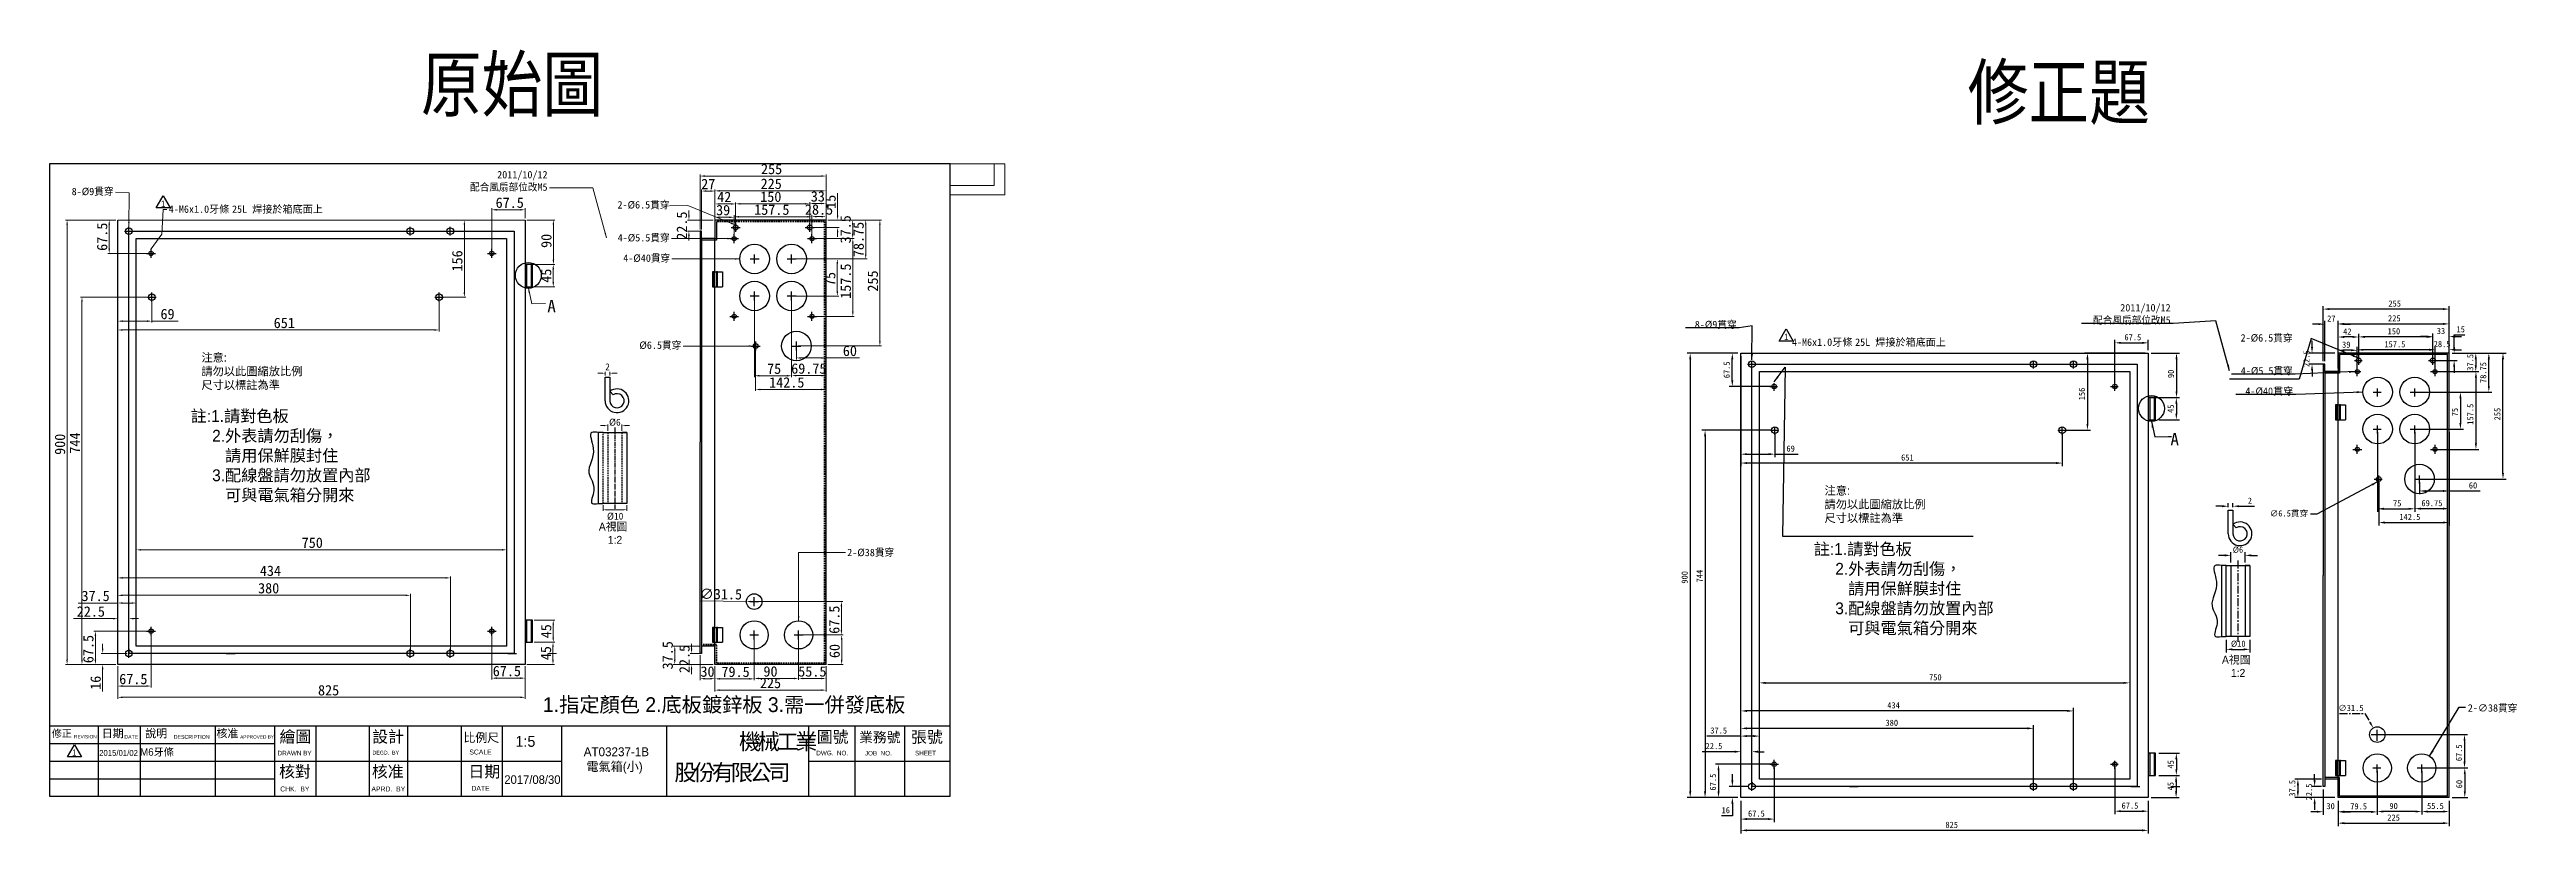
# Model space of a CAD drawing. Header units: millimetres. Extents: x -1656 to 3360, y 254 to 1841.
import ezdxf
from ezdxf.enums import TextEntityAlignment as Align

# ---------------------------------------------------------------- set-up
doc = ezdxf.new("R2010")
doc.units = ezdxf.units.MM
doc.header["$LTSCALE"] = 0.5
doc.header["$PDMODE"] = 3
for name, pattern in [('CENTER', [50.8, 31.75, -6.35, 6.35, -6.35]), ('CENTER2', [28.575, 19.05, -3.175, 3.175, -3.175]), ('HIDDEN', [9.525, 6.35, -3.175]), ('SLD-Solid', [0])]:
    doc.linetypes.add(name, pattern=pattern)
for name, color, linetype in [('CEN', 2, 'CENTER'), ('DIM', 1, 'Continuous'), ('FORMAT', 7, 'SLD-Solid'), ('STR', 4, 'Continuous'), ('TXT', 3, 'Continuous')]:
    doc.layers.add(name, color=color, linetype=linetype)
doc.layers.add('標註', color=3, linetype='Continuous', lineweight=18)
doc.layers.add('虛線', color=6, linetype='HIDDEN', lineweight=35)
doc.styles.add('CC', font='simplex.shx', dxfattribs={"bigfont": 'chineset.shx'})
doc.styles.add('SLDTEXTSTYLE0', font='GOTHIC.TTF', dxfattribs={"width": 0.913})
doc.dimstyles.new('5', dxfattribs={"dimscale": 5, "dimtxt": 2.8, "dimasz": 1.5, "dimexe": 0.5, "dimexo": 0.6, "dimgap": 0.45, "dimtad": 0, "dimdec": 1, "dimlfac": 0.5, "dimdsep": 46, "dimtxsty": 'Standard', "dimcen": 0.01, "dimclrd": 7, "dimclre": 7, "dimclrt": 7, "dimadec": 1, "dimazin": 2, "dimtfac": 1, "dimtdec": 1, "dimtofl": 0, "dimtmove": 2, "dimatfit": 3, "dimfxl": 1, "dimlwd": 9, "dimlwe": 9, "dimarcsym": 0})
doc.dimstyles.new('6', dxfattribs={"dimscale": 6, "dimtxt": 3.5, "dimasz": 1.6, "dimexe": 0.5, "dimexo": 0.6, "dimtad": 1, "dimdsep": 46, "dimtxsty": 'Standard', "dimcen": 0.2, "dimclrd": 7, "dimclre": 7, "dimclrt": 7, "dimadec": 1, "dimazin": 2, "dimtfac": 1, "dimtofl": 0, "dimtmove": 0, "dimatfit": 2, "dimfxl": 1, "dimlwd": 9, "dimlwe": 9, "dimarcsym": 0})
doc.dimstyles.new('ISO-25-A', dxfattribs={"dimscale": 0, "dimtxt": 2.5, "dimasz": 2.5, "dimexe": 1.25, "dimexo": 1.25, "dimgap": 1, "dimtad": 1, "dimtoh": 1, "dimdsep": 46, "dimtxsty": 'Standard', "dimcen": 2.5, "dimclrt": 7, "dimadec": 1, "dimazin": 2, "dimtfac": 1, "dimtofl": 0, "dimtmove": 0, "dimatfit": 3, "dimfxl": 1, "dimarcsym": 0})

msp = doc.modelspace()

# ---------------------------------------------------------------- texts
at = {"color": 0, "attachment_point": 1}
for s, width, gutter_width, heights, insert, char_height in [('{\\fPMingLiU|b0|i0|c136|p18;注意:\\P請勿以此圖縮放比例\\P尺寸以標註為準}', 541.45484, 71.724, [159.037], (-1348.76, 1225.905), 16.66667), ('{\\fPMingLiU|b0|i0|c136|p18;\\C1;註:1.請對色板\\P     2.外表請勿刮傷，\\P        請用保鮮膜封住\\P     3.配線盤請勿放置內部\\P        可與電氣箱分開來}', 532.25715, 12.5, [272.913], (-1370.553, 1111.199), 24), ('\\pi36.38,t212.38,228.38;{\\fPMingLiU|b0|i0|c136|p18;A視圖\\P\\pi54.578,t230.58,246.58;1:2}', 134.73678, 12.5, [137.537], (-580.215, 883.111), 16), ('{\\fPMingLiU|b0|i0|c136|p18;1.指定顏色 2.底板鍍鋅板 3.需一併發底板  }', 1298.78399, 12.5, [64.364], (-657.07, 529.728), 30), ('{\\fPMingLiU|b0|i0|c136|p18;1:5}', 86.11303, 12.5, [0], (-712.591, 451.458), 22.12125), ('{\\fPMingLiU|b0|i0|c136|p18;2015/01/02}', 337.35597, 12.5, [0], (-1555.81, 422.95), 12), ('{\\fPMingLiU|b0|i0|c136|p18;M6牙條}', 337.35597, 12.5, [0], (-1472.697, 426.387), 15), ('\\pi62.042;{\\fPMingLiU|b0|i0|c136|p18;AT03237-1B\\P\\pi67.458;電氣箱(小)}', 256.52096, 12.5, [101.504], (-636.509, 428.335), 18), ('{\\fPMingLiU|b0|i0|c136|p18;2017/08/30}', 200.16745, 12.5, [0], (-735.275, 371.649), 17.38387)]:
    msp.add_mtext_dynamic_manual_height_columns(s, width=width, gutter_width=gutter_width, heights=heights, dxfattribs=dict(at, insert=insert, char_height=char_height))
at = {"layer": 'DIM', "color": 3, "insert": (2917.811, 894.33), "char_height": 12.5, "attachment_point": 9}
msp.add_mtext('∅6.5貫穿', dxfattribs=at)
at = {"layer": 'STR', "style": 'CC'}
for s, p in [('原始圖', (-719.46, 1773.263)), ('修正題', (2412.685, 1756.766))]:
    msp.add_text(s, height=123.0391, dxfattribs=at).set_placement(p, align=Align.MIDDLE)
at = {"layer": 'TXT'}
for s, insert, char_height, width, attachment_point in [('2011/10/12\\P配合風扇部位改M5', (2639.284, 1284.206), 15, 426.91968, 9), ('8-%%c9貫穿', (1760.28, 1275.277), 15, 142.16631, 9), ('4-M6x1.0{\\fPMingLiU|b0|i0|c136|p18;牙條 }25L {\\fPMingLiU|b0|i0|c136|p18;焊接於箱底面上}', (1872.24, 1256.24), 15, 616.6891, 1), ('2-%%c6.5貫穿', (2886.078, 1264.966), 15, 140.11586, 3), ('4-%%c5.5貫穿', (2886.453, 1181.573), 15, 155.70326, 9), ('4-%%C40{\\fPMingLiU|b0|i0|c136|p18;貫穿}', (2887.487, 1140.323), 15, 166.0527, 9), ('A', (2638.936, 1064.986), 25, 8, 1), ('2-∅38貫穿', (3241.073, 515.592), 15, 154.82723, 1)]:
    msp.add_mtext(s, dxfattribs=dict(at, insert=insert, char_height=char_height, width=width, attachment_point=attachment_point))
at = {"layer": 'TXT', "attachment_point": 1}
for s, width, gutter_width, heights, insert, char_height in [('{\\fPMingLiU|b0|i0|c136|p18;注意:\\P請勿以此圖縮放比例\\P尺寸以標註為準}', 541.45484, 71.724, [159.037], (1938.24, 956.513), 16.66667), ('\\pi36.38,t212.38,228.38;{\\fPMingLiU|b0|i0|c136|p18;A視圖\\P\\pi54.578,t230.58,246.58;1:2}', 134.73678, 12.5, [137.537], (2706.785, 613.719), 16)]:
    msp.add_mtext_dynamic_manual_height_columns(s, width=width, gutter_width=gutter_width, heights=heights, dxfattribs=dict(at, insert=insert, char_height=char_height))
at = {"layer": 'TXT', "color": 1, "insert": (1916.447, 841.807), "char_height": 24, "attachment_point": 1}
msp.add_mtext_dynamic_manual_height_columns('{\\fPMingLiU|b0|i0|c136|p18;註:1.請對色板\\P     2.外表請勿刮傷，\\P        請用保鮮膜封住\\P     3.配線盤請勿放置內部\\P        可與電氣箱分開來}', width=532.25715, gutter_width=12.5, heights=[272.913], dxfattribs=at)
at = {"layer": '標註', "color": 7, "true_color": 0xffffff}
for s, insert, char_height, width, attachment_point in [('8-%%c9貫穿', (-1526.72, 1544.669), 15, 142.16631, 9), ('2011/10/12\\P配合風扇部位改M5', (-647.716, 1553.598), 15, 426.91968, 9), ('2-%%c6.5貫穿', (-400.922, 1534.359), 15, 140.11586, 3), ('4-%%c5.5貫穿', (-400.547, 1450.965), 15, 155.70326, 9), ('4-%%c40貫穿', (-399.513, 1409.715), 15, 166.0527, 9), ('A', (-648.064, 1334.378), 25, 8, 1), (' %%c6.5貫穿', (-376.983, 1233.465), 15, 168.11591, 9), ('2-%%C38貫穿', (-40.857, 830.457), 15, 154.82723, 1)]:
    msp.add_mtext(s, dxfattribs=dict(at, insert=insert, char_height=char_height, width=width, attachment_point=attachment_point))
at = {"layer": '標註', "color": 0, "insert": (-1414.76, 1525.632), "char_height": 15, "width": 616.6891, "attachment_point": 1}
msp.add_mtext('4-M6x1.0{\\fPMingLiU|b0|i0|c136|p18;牙條 }25L {\\fPMingLiU|b0|i0|c136|p18;焊接於箱底面上}', dxfattribs=at)

# ---------------------------------------------------------------- blocks, each defined once
blk = doc.blocks.new('*D76')
at = {"layer": 'Defpoints', "color": 0, "transparency": 16777216}
for p in [(2608.9, 371.6), (2593.9, 326.6), (2650.3, 326.6)]:
    blk.add_point(p, dxfattribs=at)
at = {"layer": 'DIM', "color": 0, "lineweight": -2, "transparency": 16777216}
for p, q in [((2615.1, 371.6), (2656.6, 371.6)), ((2650.3, 359.1), (2650.3, 339.1)), ((2600.1, 326.6), (2656.6, 326.6))]:
    blk.add_line(p, q, dxfattribs=at)
at = {"layer": 'DIM', "color": 0, "transparency": 16777216}
for points in [[(2648.2, 359.1), (2652.4, 359.1), (2650.3, 371.6)], [(2648.2, 339.1), (2652.4, 339.1), (2650.3, 326.6)]]:
    blk.add_solid(points, dxfattribs=at)
at = {"layer": 'DIM', "color": 7, "transparency": 16777216, "insert": (2639.1, 349.6), "char_height": 12.5, "attachment_point": 5, "rotation": 90}
blk.add_mtext('45', dxfattribs=at)
blk = doc.blocks.new('*D77')
at = {"layer": 'Defpoints', "color": 0, "transparency": 16777216}
for p in [(2608.9, 416.6), (2608.9, 371.6), (2650.8, 371.6)]:
    blk.add_point(p, dxfattribs=at)
at = {"layer": 'DIM', "color": 0, "lineweight": -2, "transparency": 16777216}
for p, q in [((2615.1, 416.6), (2657, 416.6)), ((2650.8, 404.1), (2650.8, 384.1)), ((2615.1, 371.6), (2657, 371.6))]:
    blk.add_line(p, q, dxfattribs=at)
at = {"layer": 'DIM', "color": 0, "transparency": 16777216}
for points in [[(2648.7, 404.1), (2652.8, 404.1), (2650.8, 416.6)], [(2648.7, 384.1), (2652.8, 384.1), (2650.8, 371.6)]]:
    blk.add_solid(points, dxfattribs=at)
at = {"layer": 'DIM', "color": 7, "transparency": 16777216, "insert": (2639.5, 393.9), "char_height": 12.5, "attachment_point": 5, "rotation": 90}
blk.add_mtext('45', dxfattribs=at)
blk = doc.blocks.new('*D78')
at = {"layer": 'Defpoints', "color": 0, "transparency": 16777216}
for p in [(2608.9, 1136.6), (2608.9, 1091.6), (2650.8, 1091.6)]:
    blk.add_point(p, dxfattribs=at)
at = {"layer": 'DIM', "color": 0, "lineweight": -2, "transparency": 16777216}
for p, q in [((2615.1, 1136.6), (2657, 1136.6)), ((2650.8, 1124.1), (2650.8, 1104.1)), ((2615.1, 1091.6), (2657, 1091.6))]:
    blk.add_line(p, q, dxfattribs=at)
at = {"layer": 'DIM', "color": 0, "transparency": 16777216}
for points in [[(2648.7, 1124.1), (2652.8, 1124.1), (2650.8, 1136.6)], [(2648.7, 1104.1), (2652.8, 1104.1), (2650.8, 1091.6)]]:
    blk.add_solid(points, dxfattribs=at)
at = {"layer": 'DIM', "color": 7, "transparency": 16777216, "insert": (2639.5, 1113.9), "char_height": 12.5, "attachment_point": 5, "rotation": 90}
blk.add_mtext('45', dxfattribs=at)
blk = doc.blocks.new('*D79')
at = {"layer": 'Defpoints', "color": 0, "transparency": 16777216}
for p in [(2593.9, 1226.6), (2593.9, 1136.6), (2651.1, 1136.6)]:
    blk.add_point(p, dxfattribs=at)
at = {"layer": 'DIM', "color": 0, "lineweight": -2, "transparency": 16777216}
for p, q in [((2600.1, 1226.6), (2657.4, 1226.6)), ((2651.1, 1214.1), (2651.1, 1149.1)), ((2600.1, 1136.6), (2657.4, 1136.6))]:
    blk.add_line(p, q, dxfattribs=at)
at = {"layer": 'DIM', "color": 0, "transparency": 16777216}
for points in [[(2649.1, 1214.1), (2653.2, 1214.1), (2651.1, 1226.6)], [(2649.1, 1149.1), (2653.2, 1149.1), (2651.1, 1136.6)]]:
    blk.add_solid(points, dxfattribs=at)
at = {"layer": 'DIM', "color": 7, "transparency": 16777216, "insert": (2639.9, 1184.5), "char_height": 12.5, "attachment_point": 5, "rotation": 90}
blk.add_mtext('90', dxfattribs=at)
blk = doc.blocks.new('*D80')
at = {"layer": 'Defpoints', "color": 0, "transparency": 16777216}
for p in [(1751.7, 349.1), (1768.9, 326.6), (1791.4, 349.1)]:
    blk.add_point(p, dxfattribs=at)
at = {"layer": 'DIM', "color": 0, "lineweight": -2, "transparency": 16777216}
for p, q in [((1751.7, 361.6), (1751.7, 374.1)), ((1785.1, 349.1), (1745.4, 349.1)), ((1762.6, 326.6), (1745.4, 326.6)), ((1751.7, 314.1), (1751.7, 289.6)), ((1751.7, 289.6), (1730, 289.6))]:
    blk.add_line(p, q, dxfattribs=at)
at = {"layer": 'DIM', "color": 0, "transparency": 16777216}
for points in [[(1749.6, 361.6), (1753.8, 361.6), (1751.7, 349.1)], [(1749.6, 314.1), (1753.8, 314.1), (1751.7, 326.6)]]:
    blk.add_solid(points, dxfattribs=at)
at = {"layer": 'DIM', "color": 7, "transparency": 16777216, "insert": (1738.3, 300.9), "char_height": 12.5, "attachment_point": 5}
blk.add_mtext('16', dxfattribs=at)
blk = doc.blocks.new('*D81')
at = {"layer": 'Defpoints', "color": 0, "transparency": 16777216}
for p in [(1836.4, 394.1), (1768.9, 326.6), (1768.9, 283)]:
    blk.add_point(p, dxfattribs=at)
at = {"layer": 'DIM', "color": 0, "lineweight": -2, "transparency": 16777216}
for p, q in [((1836.4, 387.8), (1836.4, 276.8)), ((1768.9, 320.3), (1768.9, 276.8)), ((1823.9, 283), (1781.4, 283))]:
    blk.add_line(p, q, dxfattribs=at)
at = {"layer": 'DIM', "color": 0, "transparency": 16777216}
for points in [[(1781.4, 285.1), (1781.4, 280.9), (1768.9, 283)], [(1823.9, 285.1), (1823.9, 280.9), (1836.4, 283)]]:
    blk.add_solid(points, dxfattribs=at)
at = {"layer": 'DIM', "color": 7, "transparency": 16777216, "insert": (1800.4, 294.3), "char_height": 12.5, "attachment_point": 5}
blk.add_mtext('67.5', dxfattribs=at)
blk = doc.blocks.new('*D59')
at = {"layer": 'Defpoints', "color": 0, "transparency": 16777216}
for p in [(1836.4, 394.1), (1723.6, 326.6), (1768.9, 326.6)]:
    blk.add_point(p, dxfattribs=at)
at = {"layer": 'DIM', "color": 0, "lineweight": -2, "transparency": 16777216}
for p, q in [((1830.1, 394.1), (1717.4, 394.1)), ((1723.6, 381.6), (1723.6, 339.1)), ((1762.6, 326.6), (1717.4, 326.6))]:
    blk.add_line(p, q, dxfattribs=at)
at = {"layer": 'DIM', "color": 0, "transparency": 16777216}
for points in [[(1721.6, 381.6), (1725.7, 381.6), (1723.6, 394.1)], [(1721.6, 339.1), (1725.7, 339.1), (1723.6, 326.6)]]:
    blk.add_solid(points, dxfattribs=at)
at = {"layer": 'DIM', "color": 7, "transparency": 16777216, "insert": (1712.4, 357.9), "char_height": 12.5, "attachment_point": 5, "rotation": 90}
blk.add_mtext('67.5', dxfattribs=at)
blk = doc.blocks.new('*D60')
at = {"layer": 'Defpoints', "color": 0, "transparency": 16777216}
for p in [(1791.4, 419.5), (1768.9, 394.1), (1791.4, 394.1)]:
    blk.add_point(p, dxfattribs=at)
at = {"layer": 'DIM', "color": 0, "lineweight": -2, "transparency": 16777216}
for p, q in [((1756.4, 419.5), (1690.7, 419.5)), ((1803.9, 419.5), (1816.4, 419.5))]:
    blk.add_line(p, q, dxfattribs=at)
at = {"layer": 'DIM', "color": 0, "transparency": 16777216}
for points in [[(1756.4, 421.6), (1756.4, 417.4), (1768.9, 419.5)], [(1803.9, 421.6), (1803.9, 417.4), (1791.4, 419.5)]]:
    blk.add_solid(points, dxfattribs=at)
at = {"layer": 'DIM', "color": 7, "transparency": 16777216, "insert": (1714.4, 430.8), "char_height": 12.5, "attachment_point": 5}
blk.add_mtext('22.5', dxfattribs=at)
blk = doc.blocks.new('*D82')
at = {"layer": 'Defpoints', "color": 0, "transparency": 16777216}
for p in [(1768.9, 451.1), (1806.4, 364.1), (1768.9, 326.6)]:
    blk.add_point(p, dxfattribs=at)
at = {"layer": 'DIM', "color": 0, "lineweight": -2, "transparency": 16777216}
for p, q in [((1768.9, 451.1), (1700.3, 451.1)), ((1793.9, 451.1), (1781.4, 451.1))]:
    blk.add_line(p, q, dxfattribs=at)
at = {"layer": 'DIM', "color": 0, "transparency": 16777216}
for points in [[(1781.4, 453.2), (1781.4, 449), (1768.9, 451.1)], [(1793.9, 453.2), (1793.9, 449), (1806.4, 451.1)]]:
    blk.add_solid(points, dxfattribs=at)
at = {"layer": 'DIM', "color": 7, "transparency": 16777216, "insert": (1724, 462.4), "char_height": 12.5, "attachment_point": 5}
blk.add_mtext('37.5', dxfattribs=at)
blk = doc.blocks.new('*D83')
at = {"layer": 'Defpoints', "color": 0, "transparency": 16777216}
for p in [(1768.9, 466.7), (1768.9, 349.1), (2361.4, 349.1)]:
    blk.add_point(p, dxfattribs=at)
at = {"layer": 'DIM', "color": 0, "lineweight": -2, "transparency": 16777216}
for p, q in [((2348.9, 466.7), (1781.4, 466.7)), ((2361.4, 355.3), (2361.4, 473))]:
    blk.add_line(p, q, dxfattribs=at)
at = {"layer": 'DIM', "color": 0, "transparency": 16777216}
for points in [[(1781.4, 468.8), (1781.4, 464.6), (1768.9, 466.7)], [(2348.9, 468.8), (2348.9, 464.6), (2361.4, 466.7)]]:
    blk.add_solid(points, dxfattribs=at)
at = {"layer": 'DIM', "color": 7, "transparency": 16777216, "insert": (2074.5, 478), "char_height": 12.5, "attachment_point": 5}
blk.add_mtext('380', dxfattribs=at)
blk = doc.blocks.new('*D84')
at = {"layer": 'Defpoints', "color": 0, "transparency": 16777216}
for p in [(1768.9, 502), (1768.9, 349.1), (2442.4, 349.1)]:
    blk.add_point(p, dxfattribs=at)
at = {"layer": 'DIM', "color": 0, "lineweight": -2, "transparency": 16777216}
for p, q in [((2429.9, 502), (1781.4, 502)), ((2442.4, 355.3), (2442.4, 508.3))]:
    blk.add_line(p, q, dxfattribs=at)
at = {"layer": 'DIM', "color": 0, "transparency": 16777216}
for points in [[(1781.4, 504.1), (1781.4, 499.9), (1768.9, 502)], [(2429.9, 504.1), (2429.9, 499.9), (2442.4, 502)]]:
    blk.add_solid(points, dxfattribs=at)
at = {"layer": 'DIM', "color": 7, "transparency": 16777216, "insert": (2078.1, 513.3), "char_height": 12.5, "attachment_point": 5}
blk.add_mtext('434', dxfattribs=at)
blk = doc.blocks.new('*D85')
at = {"layer": 'Defpoints', "color": 0, "transparency": 16777216}
for p in [(2526.4, 394.1), (2593.9, 326.6), (2593.9, 299)]:
    blk.add_point(p, dxfattribs=at)
at = {"layer": 'DIM', "color": 0, "lineweight": -2, "transparency": 16777216}
for p, q in [((2526.4, 387.8), (2526.4, 292.8)), ((2593.9, 320.3), (2593.9, 292.8)), ((2538.9, 299), (2581.4, 299))]:
    blk.add_line(p, q, dxfattribs=at)
at = {"layer": 'DIM', "color": 0, "transparency": 16777216}
for points in [[(2538.9, 301.1), (2538.9, 296.9), (2526.4, 299)], [(2581.4, 301.1), (2581.4, 296.9), (2593.9, 299)]]:
    blk.add_solid(points, dxfattribs=at)
at = {"layer": 'DIM', "color": 7, "transparency": 16777216, "insert": (2556.9, 310.3), "char_height": 12.5, "attachment_point": 5}
blk.add_mtext('67.5', dxfattribs=at)
blk = doc.blocks.new('*D86')
at = {"layer": 'Defpoints', "color": 0, "transparency": 16777216}
for p in [(2556.4, 558.8), (1806.4, 364.1), (2556.4, 364.1)]:
    blk.add_point(p, dxfattribs=at)
at = {"layer": 'DIM', "color": 0, "lineweight": -2, "transparency": 16777216}
blk.add_line((1818.9, 558.8), (2543.9, 558.8), dxfattribs=at)
at = {"layer": 'DIM', "color": 0, "transparency": 16777216}
for points in [[(1818.9, 560.9), (1818.9, 556.7), (1806.4, 558.8)], [(2543.9, 560.9), (2543.9, 556.7), (2556.4, 558.8)]]:
    blk.add_solid(points, dxfattribs=at)
at = {"layer": 'DIM', "color": 7, "transparency": 16777216, "insert": (2162.8, 570.1), "char_height": 12.5, "attachment_point": 5}
blk.add_mtext('750', dxfattribs=at)
blk = doc.blocks.new('*D87')
at = {"layer": 'Defpoints', "color": 0, "transparency": 16777216}
for p in [(1768.9, 1226.6), (1837.9, 1070.6), (1768.9, 1021.9)]:
    blk.add_point(p, dxfattribs=at)
at = {"layer": 'DIM', "color": 0, "lineweight": -2, "transparency": 16777216}
for p, q in [((1768.9, 1220.3), (1768.9, 1015.7)), ((1837.9, 1064.3), (1837.9, 1015.7)), ((1781.4, 1021.9), (1825.4, 1021.9)), ((1837.9, 1021.9), (1885.1, 1021.9))]:
    blk.add_line(p, q, dxfattribs=at)
at = {"layer": 'DIM', "color": 0, "transparency": 16777216}
for points in [[(1781.4, 1024), (1781.4, 1019.9), (1768.9, 1021.9)], [(1825.4, 1024), (1825.4, 1019.9), (1837.9, 1021.9)]]:
    blk.add_solid(points, dxfattribs=at)
at = {"layer": 'DIM', "color": 7, "transparency": 16777216, "insert": (1869.7, 1033.2), "char_height": 12.5, "attachment_point": 5}
blk.add_mtext('69', dxfattribs=at)
blk = doc.blocks.new('*D88')
at = {"layer": 'Defpoints', "color": 0, "transparency": 16777216}
for p in [(1768.9, 1070.6), (2419.9, 1070.6), (1768.9, 1004)]:
    blk.add_point(p, dxfattribs=at)
at = {"layer": 'DIM', "color": 0, "lineweight": -2, "transparency": 16777216}
for p, q in [((1768.9, 1064.3), (1768.9, 997.7)), ((2419.9, 1064.3), (2419.9, 997.7)), ((2407.4, 1004), (1781.4, 1004))]:
    blk.add_line(p, q, dxfattribs=at)
at = {"layer": 'DIM', "color": 0, "transparency": 16777216}
for points in [[(1781.4, 1006), (1781.4, 1001.9), (1768.9, 1004)], [(2407.4, 1006), (2407.4, 1001.9), (2419.9, 1004)]]:
    blk.add_solid(points, dxfattribs=at)
at = {"layer": 'DIM', "color": 7, "transparency": 16777216, "insert": (2106.1, 1015.2), "char_height": 12.5, "attachment_point": 5}
blk.add_mtext('651', dxfattribs=at)
blk = doc.blocks.new('*D61')
at = {"layer": 'Defpoints', "color": 0, "transparency": 16777216}
for p in [(1837.9, 1070.6), (1696.4, 326.6), (1768.9, 326.6)]:
    blk.add_point(p, dxfattribs=at)
at = {"layer": 'DIM', "color": 0, "lineweight": -2, "transparency": 16777216}
for p, q in [((1831.6, 1070.6), (1690.1, 1070.6)), ((1696.4, 1058.1), (1696.4, 339.1)), ((1762.6, 326.6), (1690.1, 326.6))]:
    blk.add_line(p, q, dxfattribs=at)
at = {"layer": 'DIM', "color": 0, "transparency": 16777216}
for points in [[(1694.3, 1058.1), (1698.5, 1058.1), (1696.4, 1070.6)], [(1694.3, 339.1), (1698.5, 339.1), (1696.4, 326.6)]]:
    blk.add_solid(points, dxfattribs=at)
at = {"layer": 'DIM', "color": 7, "transparency": 16777216, "insert": (1685.1, 775), "char_height": 12.5, "attachment_point": 5, "rotation": 90}
blk.add_mtext('744', dxfattribs=at)
blk = doc.blocks.new('*D89')
at = {"layer": 'Defpoints', "color": 0, "transparency": 16777216}
for p in [(1751.6, 1226.6), (1768.9, 1226.6), (1836.4, 1159.1)]:
    blk.add_point(p, dxfattribs=at)
at = {"layer": 'DIM', "color": 0, "lineweight": -2, "transparency": 16777216}
for p, q in [((1762.6, 1226.6), (1745.3, 1226.6)), ((1751.6, 1171.6), (1751.6, 1214.1)), ((1830.1, 1159.1), (1745.3, 1159.1))]:
    blk.add_line(p, q, dxfattribs=at)
at = {"layer": 'DIM', "color": 0, "transparency": 16777216}
for points in [[(1749.5, 1214.1), (1753.6, 1214.1), (1751.6, 1226.6)], [(1749.5, 1171.6), (1753.6, 1171.6), (1751.6, 1159.1)]]:
    blk.add_solid(points, dxfattribs=at)
at = {"layer": 'DIM', "color": 7, "transparency": 16777216, "insert": (1740.3, 1192.8), "char_height": 12.5, "attachment_point": 5, "rotation": 90}
blk.add_mtext('67.5', dxfattribs=at)
blk = doc.blocks.new('*D62')
at = {"layer": 'Defpoints', "color": 0, "transparency": 16777216}
for p in [(1768.9, 1226.6), (1666.3, 326.6), (1768.9, 326.6)]:
    blk.add_point(p, dxfattribs=at)
at = {"layer": 'DIM', "color": 0, "lineweight": -2, "transparency": 16777216}
for p, q in [((1762.6, 1226.6), (1660, 1226.6)), ((1666.3, 1214.1), (1666.3, 339.1)), ((1762.6, 326.6), (1660, 326.6))]:
    blk.add_line(p, q, dxfattribs=at)
at = {"layer": 'DIM', "color": 0, "transparency": 16777216}
for points in [[(1664.2, 1214.1), (1668.4, 1214.1), (1666.3, 1226.6)], [(1664.2, 339.1), (1668.4, 339.1), (1666.3, 326.6)]]:
    blk.add_solid(points, dxfattribs=at)
at = {"layer": 'DIM', "color": 7, "transparency": 16777216, "insert": (1655, 772.5), "char_height": 12.5, "attachment_point": 5, "rotation": 90}
blk.add_mtext('900', dxfattribs=at)
blk = doc.blocks.new('*D63')
at = {"layer": 'Defpoints', "color": 0, "transparency": 16777216}
for p in [(2593.9, 1226.6), (2419.9, 1070.6), (2470.8, 1070.6)]:
    blk.add_point(p, dxfattribs=at)
at = {"layer": 'DIM', "color": 0, "lineweight": -2, "transparency": 16777216}
for p, q in [((2587.6, 1226.6), (2464.5, 1226.6)), ((2470.8, 1214.1), (2470.8, 1083.1)), ((2426.1, 1070.6), (2477, 1070.6))]:
    blk.add_line(p, q, dxfattribs=at)
at = {"layer": 'DIM', "color": 0, "transparency": 16777216}
for points in [[(2468.7, 1214.1), (2472.8, 1214.1), (2470.8, 1226.6)], [(2468.7, 1083.1), (2472.8, 1083.1), (2470.8, 1070.6)]]:
    blk.add_solid(points, dxfattribs=at)
at = {"layer": 'DIM', "color": 7, "transparency": 16777216, "insert": (2459.5, 1143.9), "char_height": 12.5, "attachment_point": 5, "rotation": 90}
blk.add_mtext('156', dxfattribs=at)
blk = doc.blocks.new('*D90')
at = {"layer": 'Defpoints', "color": 0, "transparency": 16777216}
for p in [(2593.9, 1247.4), (2593.9, 1226.6), (2526.4, 1159.1)]:
    blk.add_point(p, dxfattribs=at)
at = {"layer": 'DIM', "color": 0, "lineweight": -2, "transparency": 16777216}
for p, q in [((2526.4, 1165.3), (2526.4, 1253.6)), ((2538.9, 1247.4), (2581.4, 1247.4)), ((2593.9, 1232.8), (2593.9, 1253.6))]:
    blk.add_line(p, q, dxfattribs=at)
at = {"layer": 'DIM', "color": 0, "transparency": 16777216}
for points in [[(2538.9, 1249.4), (2538.9, 1245.3), (2526.4, 1247.4)], [(2581.4, 1249.4), (2581.4, 1245.3), (2593.9, 1247.4)]]:
    blk.add_solid(points, dxfattribs=at)
at = {"layer": 'DIM', "color": 7, "transparency": 16777216, "insert": (2562.7, 1258.6), "char_height": 12.5, "attachment_point": 5}
blk.add_mtext('67.5', dxfattribs=at)
blk = doc.blocks.new('*D91')
at = {"layer": 'Defpoints', "color": 0, "transparency": 16777216}
for p in [(3203.2, 1233.5), (3174.7, 1189.1), (3203.2, 1189.1)]:
    blk.add_point(p, dxfattribs=at)
at = {"layer": 'DIM', "color": 0, "lineweight": -2, "transparency": 16777216}
for p, q in [((3162.2, 1233.5), (3149.7, 1233.5)), ((3174.7, 1195.3), (3174.7, 1239.8)), ((3203.2, 1195.3), (3203.2, 1239.8)), ((3215.7, 1233.5), (3228.2, 1233.5))]:
    blk.add_line(p, q, dxfattribs=at)
at = {"layer": 'DIM', "color": 0, "transparency": 16777216}
for points in [[(3162.2, 1235.6), (3162.2, 1231.5), (3174.7, 1233.5)], [(3215.7, 1235.6), (3215.7, 1231.5), (3203.2, 1233.5)]]:
    blk.add_solid(points, dxfattribs=at)
at = {"layer": 'DIM', "color": 7, "transparency": 16777216, "insert": (3189, 1244.8), "char_height": 12.5, "attachment_point": 5}
blk.add_mtext('28.5', dxfattribs=at)
blk = doc.blocks.new('*D92')
at = {"layer": 'Defpoints', "color": 0, "transparency": 16777216}
for p in [(3017.2, 1233.2), (3017.2, 1189.1), (3174.7, 1189.1)]:
    blk.add_point(p, dxfattribs=at)
at = {"layer": 'DIM', "color": 0, "lineweight": -2, "transparency": 16777216}
for p, q in [((3017.2, 1195.3), (3017.2, 1239.5)), ((3162.2, 1233.2), (3029.7, 1233.2)), ((3174.7, 1195.3), (3174.7, 1239.5))]:
    blk.add_line(p, q, dxfattribs=at)
at = {"layer": 'DIM', "color": 0, "transparency": 16777216}
for points in [[(3029.7, 1235.3), (3029.7, 1231.2), (3017.2, 1233.2)], [(3162.2, 1235.3), (3162.2, 1231.2), (3174.7, 1233.2)]]:
    blk.add_solid(points, dxfattribs=at)
at = {"layer": 'DIM', "color": 7, "transparency": 16777216, "insert": (3093.4, 1244.5), "char_height": 12.5, "attachment_point": 5}
blk.add_mtext('157.5', dxfattribs=at)
blk = doc.blocks.new('*D93')
at = {"layer": 'Defpoints', "color": 0, "transparency": 16777216}
for p in [(2978.2, 1232.3), (2978.2, 1189.1), (3017.2, 1189.1)]:
    blk.add_point(p, dxfattribs=at)
at = {"layer": 'DIM', "color": 0, "lineweight": -2, "transparency": 16777216}
for p, q in [((2978.2, 1195.3), (2978.2, 1238.6)), ((3004.7, 1232.3), (2990.7, 1232.3)), ((3017.2, 1195.3), (3017.2, 1238.6))]:
    blk.add_line(p, q, dxfattribs=at)
at = {"layer": 'DIM', "color": 0, "transparency": 16777216}
for points in [[(2990.7, 1234.4), (2990.7, 1230.3), (2978.2, 1232.3)], [(3004.7, 1234.4), (3004.7, 1230.3), (3017.2, 1232.3)]]:
    blk.add_solid(points, dxfattribs=at)
at = {"layer": 'DIM', "color": 7, "transparency": 16777216, "insert": (2994.9, 1243.6), "char_height": 12.5, "attachment_point": 5}
blk.add_mtext('39', dxfattribs=at)
blk = doc.blocks.new('*D94')
at = {"layer": 'Defpoints', "color": 0, "transparency": 16777216}
for p in [(3203.2, 1260.1), (3170.2, 1211.6), (3203.2, 1211.6)]:
    blk.add_point(p, dxfattribs=at)
at = {"layer": 'DIM', "color": 0, "lineweight": -2, "transparency": 16777216}
for p, q in [((3157.7, 1260.1), (3145.2, 1260.1)), ((3170.2, 1217.8), (3170.2, 1266.3)), ((3203.2, 1217.8), (3203.2, 1266.3)), ((3215.7, 1260.1), (3228.2, 1260.1))]:
    blk.add_line(p, q, dxfattribs=at)
at = {"layer": 'DIM', "color": 0, "transparency": 16777216}
for points in [[(3157.7, 1262.1), (3157.7, 1258), (3170.2, 1260.1)], [(3215.7, 1262.1), (3215.7, 1258), (3203.2, 1260.1)]]:
    blk.add_solid(points, dxfattribs=at)
at = {"layer": 'DIM', "color": 7, "transparency": 16777216, "insert": (3186.7, 1271.3), "char_height": 12.5, "attachment_point": 5}
blk.add_mtext('33', dxfattribs=at)
blk = doc.blocks.new('*D95')
at = {"layer": 'Defpoints', "color": 0, "transparency": 16777216}
for p in [(3020.2, 1259.4), (3020.2, 1211.6), (3170.2, 1211.6)]:
    blk.add_point(p, dxfattribs=at)
at = {"layer": 'DIM', "color": 0, "lineweight": -2, "transparency": 16777216}
for p, q in [((3020.2, 1217.8), (3020.2, 1265.7)), ((3157.7, 1259.4), (3032.7, 1259.4)), ((3170.2, 1217.8), (3170.2, 1265.7))]:
    blk.add_line(p, q, dxfattribs=at)
at = {"layer": 'DIM', "color": 0, "transparency": 16777216}
for points in [[(3032.7, 1261.5), (3032.7, 1257.3), (3020.2, 1259.4)], [(3157.7, 1261.5), (3157.7, 1257.3), (3170.2, 1259.4)]]:
    blk.add_solid(points, dxfattribs=at)
at = {"layer": 'DIM', "color": 7, "transparency": 16777216, "insert": (3091.4, 1270.7), "char_height": 12.5, "attachment_point": 5}
blk.add_mtext('150', dxfattribs=at)
blk = doc.blocks.new('*D64')
at = {"layer": 'Defpoints', "color": 0, "transparency": 16777216}
for p in [(2978.2, 1259.2), (2978.2, 1211.6), (3020.2, 1211.6)]:
    blk.add_point(p, dxfattribs=at)
at = {"layer": 'DIM', "color": 0, "lineweight": -2, "transparency": 16777216}
for p, q in [((2978.2, 1217.8), (2978.2, 1265.4)), ((3007.7, 1259.2), (2990.7, 1259.2)), ((3020.2, 1217.8), (3020.2, 1265.4))]:
    blk.add_line(p, q, dxfattribs=at)
at = {"layer": 'DIM', "color": 0, "transparency": 16777216}
for points in [[(2990.7, 1261.3), (2990.7, 1257.1), (2978.2, 1259.2)], [(3007.7, 1261.3), (3007.7, 1257.1), (3020.2, 1259.2)]]:
    blk.add_solid(points, dxfattribs=at)
at = {"layer": 'DIM', "color": 7, "transparency": 16777216, "insert": (2997.1, 1270.4), "char_height": 12.5, "attachment_point": 5}
blk.add_mtext('42', dxfattribs=at)
blk = doc.blocks.new('*D96')
at = {"layer": 'Defpoints', "color": 0, "transparency": 16777216}
for p in [(3203.2, 1285.7), (2978.2, 1226.6), (3203.2, 1226.6)]:
    blk.add_point(p, dxfattribs=at)
at = {"layer": 'DIM', "color": 0, "lineweight": -2, "transparency": 16777216}
for p, q in [((2978.2, 1232.8), (2978.2, 1292)), ((2990.7, 1285.7), (3190.7, 1285.7)), ((3203.2, 1232.8), (3203.2, 1292))]:
    blk.add_line(p, q, dxfattribs=at)
at = {"layer": 'DIM', "color": 0, "transparency": 16777216}
for points in [[(2990.7, 1287.8), (2990.7, 1283.6), (2978.2, 1285.7)], [(3190.7, 1287.8), (3190.7, 1283.6), (3203.2, 1285.7)]]:
    blk.add_solid(points, dxfattribs=at)
at = {"layer": 'DIM', "color": 7, "transparency": 16777216, "insert": (3092.2, 1297), "char_height": 12.5, "attachment_point": 5}
blk.add_mtext('225', dxfattribs=at)
blk = doc.blocks.new('*D97')
at = {"layer": 'Defpoints', "color": 0, "transparency": 16777216}
for p in [(2978.2, 1285.3), (2951.2, 1204.1), (2978.2, 1226.6)]:
    blk.add_point(p, dxfattribs=at)
at = {"layer": 'DIM', "color": 0, "lineweight": -2, "transparency": 16777216}
for p, q in [((2938.7, 1285.3), (2926.2, 1285.3)), ((2951.2, 1210.3), (2951.2, 1291.6)), ((2978.2, 1232.8), (2978.2, 1291.6)), ((2990.7, 1285.3), (3003.2, 1285.3))]:
    blk.add_line(p, q, dxfattribs=at)
at = {"layer": 'DIM', "color": 0, "transparency": 16777216}
for points in [[(2938.7, 1287.4), (2938.7, 1283.3), (2951.2, 1285.3)], [(2990.7, 1287.4), (2990.7, 1283.3), (2978.2, 1285.3)]]:
    blk.add_solid(points, dxfattribs=at)
at = {"layer": 'DIM', "color": 7, "transparency": 16777216, "insert": (2964.7, 1296.6), "char_height": 12.5, "attachment_point": 5}
blk.add_mtext('27', dxfattribs=at)
blk = doc.blocks.new('*D65')
at = {"layer": 'Defpoints', "color": 0, "transparency": 16777216}
for p in [(2925.6, 1204.1), (2954.3, 1204.1), (2978.2, 1226.6)]:
    blk.add_point(p, dxfattribs=at)
at = {"layer": 'DIM', "color": 0, "lineweight": -2, "transparency": 16777216}
for p, q in [((2972, 1226.6), (2919.3, 1226.6)), ((2948, 1204.1), (2919.3, 1204.1)), ((2925.6, 1239.1), (2925.6, 1251.6)), ((2925.6, 1191.6), (2925.6, 1179.1))]:
    blk.add_line(p, q, dxfattribs=at)
at = {"layer": 'DIM', "color": 0, "transparency": 16777216}
for points in [[(2923.5, 1239.1), (2927.7, 1239.1), (2925.6, 1226.6)], [(2923.5, 1191.6), (2927.7, 1191.6), (2925.6, 1204.1)]]:
    blk.add_solid(points, dxfattribs=at)
at = {"layer": 'DIM', "color": 7, "transparency": 16777216, "insert": (2914.3, 1215.3), "char_height": 12.5, "attachment_point": 5, "rotation": 90}
blk.add_mtext('22.5', dxfattribs=at)
blk = doc.blocks.new('*D66')
at = {"layer": 'Defpoints', "color": 0, "transparency": 16777216}
for p in [(3170.2, 1211.6), (3203.2, 1226.6), (3213.4, 1226.6)]:
    blk.add_point(p, dxfattribs=at)
at = {"layer": 'DIM', "color": 0, "lineweight": -2, "transparency": 16777216}
for p, q in [((3213.4, 1239.1), (3213.4, 1263.5)), ((3213.4, 1263.5), (3235.1, 1263.5)), ((3176.5, 1211.6), (3219.6, 1211.6)), ((3209.5, 1226.6), (3219.6, 1226.6)), ((3213.4, 1199.1), (3213.4, 1186.6))]:
    blk.add_line(p, q, dxfattribs=at)
at = {"layer": 'DIM', "color": 0, "transparency": 16777216}
for points in [[(3211.3, 1239.1), (3215.5, 1239.1), (3213.4, 1226.6)], [(3211.3, 1199.1), (3215.5, 1199.1), (3213.4, 1211.6)]]:
    blk.add_solid(points, dxfattribs=at)
at = {"layer": 'DIM', "color": 7, "transparency": 16777216, "insert": (3226.7, 1274.8), "char_height": 12.5, "attachment_point": 5}
blk.add_mtext('15', dxfattribs=at)
blk = doc.blocks.new('*D67')
at = {"layer": 'Defpoints', "color": 0, "transparency": 16777216}
for p in [(3203.2, 1226.6), (3174.7, 1189.1), (3257.2, 1189.1)]:
    blk.add_point(p, dxfattribs=at)
at = {"layer": 'DIM', "color": 0, "lineweight": -2, "transparency": 16777216}
for p, q in [((3209.5, 1226.6), (3263.5, 1226.6)), ((3257.2, 1214.1), (3257.2, 1201.6)), ((3181, 1189.1), (3263.5, 1189.1))]:
    blk.add_line(p, q, dxfattribs=at)
at = {"layer": 'DIM', "color": 0, "transparency": 16777216}
for points in [[(3255.1, 1214.1), (3259.3, 1214.1), (3257.2, 1226.6)], [(3255.1, 1201.6), (3259.3, 1201.6), (3257.2, 1189.1)]]:
    blk.add_solid(points, dxfattribs=at)
at = {"layer": 'DIM', "color": 7, "transparency": 16777216, "insert": (3246, 1207.8), "char_height": 12.5, "attachment_point": 5, "rotation": 90}
blk.add_mtext('37.5', dxfattribs=at)
blk = doc.blocks.new('*D98')
at = {"layer": 'Defpoints', "color": 0, "transparency": 16777216}
for p in [(3203.2, 1226.6), (3283.6, 1226.6), (3133.5, 1147.8)]:
    blk.add_point(p, dxfattribs=at)
at = {"layer": 'DIM', "color": 0, "lineweight": -2, "transparency": 16777216}
for p, q in [((3209.5, 1226.6), (3289.8, 1226.6)), ((3283.6, 1160.3), (3283.6, 1214.1)), ((3139.7, 1147.8), (3289.8, 1147.8))]:
    blk.add_line(p, q, dxfattribs=at)
at = {"layer": 'DIM', "color": 0, "transparency": 16777216}
for points in [[(3281.5, 1214.1), (3285.7, 1214.1), (3283.6, 1226.6)], [(3281.5, 1160.3), (3285.7, 1160.3), (3283.6, 1147.8)]]:
    blk.add_solid(points, dxfattribs=at)
at = {"layer": 'DIM', "color": 7, "transparency": 16777216, "insert": (3272.3, 1187.2), "char_height": 12.5, "attachment_point": 5, "rotation": 90}
blk.add_mtext('78.75', dxfattribs=at)
blk = doc.blocks.new('*D99')
at = {"layer": 'Defpoints', "color": 0, "transparency": 16777216}
for p in [(3174.7, 1189.1), (3174.7, 1031.6), (3257.5, 1031.6)]:
    blk.add_point(p, dxfattribs=at)
at = {"layer": 'DIM', "color": 0, "lineweight": -2, "transparency": 16777216}
for p, q in [((3181, 1189.1), (3263.7, 1189.1)), ((3257.5, 1176.6), (3257.5, 1044.1)), ((3181, 1031.6), (3263.7, 1031.6))]:
    blk.add_line(p, q, dxfattribs=at)
at = {"layer": 'DIM', "color": 0, "transparency": 16777216}
for points in [[(3255.4, 1176.6), (3259.6, 1176.6), (3257.5, 1189.1)], [(3255.4, 1044.1), (3259.6, 1044.1), (3257.5, 1031.6)]]:
    blk.add_solid(points, dxfattribs=at)
at = {"layer": 'DIM', "color": 7, "transparency": 16777216, "insert": (3246.2, 1102.8), "char_height": 12.5, "attachment_point": 5, "rotation": 90}
blk.add_mtext('157.5', dxfattribs=at)
blk = doc.blocks.new('*D100')
at = {"layer": 'Defpoints', "color": 0, "transparency": 16777216}
for p in [(3203.2, 1226.6), (3312.3, 1226.6), (3143.2, 971.6)]:
    blk.add_point(p, dxfattribs=at)
at = {"layer": 'DIM', "color": 0, "lineweight": -2, "transparency": 16777216}
for p, q in [((3209.5, 1226.6), (3318.5, 1226.6)), ((3312.3, 984.1), (3312.3, 1214.1)), ((3149.5, 971.6), (3318.5, 971.6))]:
    blk.add_line(p, q, dxfattribs=at)
at = {"layer": 'DIM', "color": 0, "transparency": 16777216}
for points in [[(3310.2, 1214.1), (3314.4, 1214.1), (3312.3, 1226.6)], [(3310.2, 984.1), (3314.4, 984.1), (3312.3, 971.6)]]:
    blk.add_solid(points, dxfattribs=at)
at = {"layer": 'DIM', "color": 7, "transparency": 16777216, "insert": (3301, 1103.1), "char_height": 12.5, "attachment_point": 5, "rotation": 90}
blk.add_mtext('255', dxfattribs=at)
blk = doc.blocks.new('*D101')
at = {"layer": 'Defpoints', "color": 0, "transparency": 16777216}
for p in [(3133.5, 1147.8), (3133.5, 1072.8), (3226.1, 1072.8)]:
    blk.add_point(p, dxfattribs=at)
at = {"layer": 'DIM', "color": 0, "lineweight": -2, "transparency": 16777216}
for p, q in [((3139.7, 1147.8), (3232.3, 1147.8)), ((3226.1, 1135.3), (3226.1, 1085.3)), ((3139.7, 1072.8), (3232.3, 1072.8))]:
    blk.add_line(p, q, dxfattribs=at)
at = {"layer": 'DIM', "color": 0, "transparency": 16777216}
for points in [[(3224, 1135.3), (3228.1, 1135.3), (3226.1, 1147.8)], [(3224, 1085.3), (3228.1, 1085.3), (3226.1, 1072.8)]]:
    blk.add_solid(points, dxfattribs=at)
at = {"layer": 'DIM', "color": 7, "transparency": 16777216, "insert": (3214.8, 1107.2), "char_height": 12.5, "attachment_point": 5, "rotation": 90}
blk.add_mtext('75', dxfattribs=at)
blk = doc.blocks.new('*D102')
at = {"layer": 'Defpoints', "color": 0, "transparency": 16777216}
for p in [(3058.5, 1072.8), (3133.5, 1072.8), (3133.5, 911.3)]:
    blk.add_point(p, dxfattribs=at)
at = {"layer": 'DIM', "color": 0, "lineweight": -2, "transparency": 16777216}
for p, q in [((3058.5, 1066.6), (3058.5, 905)), ((3133.5, 1066.6), (3133.5, 905)), ((3071, 911.3), (3121, 911.3))]:
    blk.add_line(p, q, dxfattribs=at)
at = {"layer": 'DIM', "color": 0, "transparency": 16777216}
for points in [[(3071, 913.4), (3071, 909.2), (3058.5, 911.3)], [(3121, 913.4), (3121, 909.2), (3133.5, 911.3)]]:
    blk.add_solid(points, dxfattribs=at)
at = {"layer": 'DIM', "color": 7, "transparency": 16777216, "insert": (3098.1, 922.5), "char_height": 12.5, "attachment_point": 5}
blk.add_mtext('75', dxfattribs=at)
blk = doc.blocks.new('*D68')
at = {"layer": 'Defpoints', "color": 0, "transparency": 16777216}
for p in [(3133.5, 1072.8), (3203.2, 1072.8), (3203.2, 911.6)]:
    blk.add_point(p, dxfattribs=at)
at = {"layer": 'DIM', "color": 0, "lineweight": -2, "transparency": 16777216}
for p, q in [((3133.5, 1066.6), (3133.5, 905.3)), ((3203.2, 1066.6), (3203.2, 905.3)), ((3146, 911.6), (3190.7, 911.6))]:
    blk.add_line(p, q, dxfattribs=at)
at = {"layer": 'DIM', "color": 0, "transparency": 16777216}
for points in [[(3146, 913.7), (3146, 909.5), (3133.5, 911.6)], [(3190.7, 913.7), (3190.7, 909.5), (3203.2, 911.6)]]:
    blk.add_solid(points, dxfattribs=at)
at = {"layer": 'DIM', "color": 7, "transparency": 16777216, "insert": (3168.4, 922.8), "char_height": 12.5, "attachment_point": 5}
blk.add_mtext('69.75', dxfattribs=at)
blk = doc.blocks.new('*D103')
at = {"layer": 'Defpoints', "color": 0, "transparency": 16777216}
for p in [(3060.7, 971.6), (3203.2, 971.6), (3203.2, 883.5)]:
    blk.add_point(p, dxfattribs=at)
at = {"layer": 'DIM', "color": 0, "lineweight": -2, "transparency": 16777216}
for p, q in [((3060.7, 965.3), (3060.7, 877.2)), ((3203.2, 965.3), (3203.2, 877.2)), ((3073.2, 883.5), (3190.7, 883.5))]:
    blk.add_line(p, q, dxfattribs=at)
at = {"layer": 'DIM', "color": 0, "transparency": 16777216}
for points in [[(3073.2, 885.6), (3073.2, 881.4), (3060.7, 883.5)], [(3190.7, 885.6), (3190.7, 881.4), (3203.2, 883.5)]]:
    blk.add_solid(points, dxfattribs=at)
at = {"layer": 'DIM', "color": 7, "transparency": 16777216, "insert": (3123.7, 894.7), "char_height": 12.5, "attachment_point": 5}
blk.add_mtext('142.5', dxfattribs=at)
blk = doc.blocks.new('*D69')
at = {"layer": 'Defpoints', "color": 0, "transparency": 16777216}
for p in [(3143.2, 971.6), (3203.2, 971.6), (3203.2, 947.4)]:
    blk.add_point(p, dxfattribs=at)
at = {"layer": 'DIM', "color": 0, "lineweight": -2, "transparency": 16777216}
for p, q in [((3143.2, 965.3), (3143.2, 941.1)), ((3203.2, 965.3), (3203.2, 941.1)), ((3155.7, 947.4), (3190.7, 947.4)), ((3203.2, 947.4), (3266, 947.4))]:
    blk.add_line(p, q, dxfattribs=at)
at = {"layer": 'DIM', "color": 0, "transparency": 16777216}
for points in [[(3155.7, 949.4), (3155.7, 945.3), (3143.2, 947.4)], [(3190.7, 949.4), (3190.7, 945.3), (3203.2, 947.4)]]:
    blk.add_solid(points, dxfattribs=at)
at = {"layer": 'DIM', "color": 7, "transparency": 16777216, "insert": (3251.6, 958.6), "char_height": 12.5, "attachment_point": 5}
blk.add_mtext('60', dxfattribs=at)
blk = doc.blocks.new('*D104')
at = {"layer": 'Defpoints', "color": 0, "transparency": 16777216}
for p in [(3147.7, 386.6), (3203.2, 326.6), (3203.2, 298.3)]:
    blk.add_point(p, dxfattribs=at)
at = {"layer": 'DIM', "color": 0, "lineweight": -2, "transparency": 16777216}
for p, q in [((3147.7, 380.3), (3147.7, 292)), ((3203.2, 320.3), (3203.2, 292)), ((3160.2, 298.3), (3190.7, 298.3))]:
    blk.add_line(p, q, dxfattribs=at)
at = {"layer": 'DIM', "color": 0, "transparency": 16777216}
for points in [[(3160.2, 300.4), (3160.2, 296.2), (3147.7, 298.3)], [(3190.7, 300.4), (3190.7, 296.2), (3203.2, 298.3)]]:
    blk.add_solid(points, dxfattribs=at)
at = {"layer": 'DIM', "color": 7, "transparency": 16777216, "insert": (3175.5, 309.5), "char_height": 12.5, "attachment_point": 5}
blk.add_mtext('55.5', dxfattribs=at)
blk = doc.blocks.new('*D105')
at = {"layer": 'Defpoints', "color": 0, "transparency": 16777216}
for p in [(3057.7, 386.6), (3147.7, 386.6), (3057.7, 298.3)]:
    blk.add_point(p, dxfattribs=at)
at = {"layer": 'DIM', "color": 0, "lineweight": -2, "transparency": 16777216}
for p, q in [((3057.7, 380.3), (3057.7, 292)), ((3147.7, 380.3), (3147.7, 292)), ((3135.2, 298.3), (3070.2, 298.3))]:
    blk.add_line(p, q, dxfattribs=at)
at = {"layer": 'DIM', "color": 0, "transparency": 16777216}
for points in [[(3070.2, 300.4), (3070.2, 296.2), (3057.7, 298.3)], [(3135.2, 300.4), (3135.2, 296.2), (3147.7, 298.3)]]:
    blk.add_solid(points, dxfattribs=at)
at = {"layer": 'DIM', "color": 7, "transparency": 16777216, "insert": (3090.8, 309.5), "char_height": 12.5, "attachment_point": 5}
blk.add_mtext('90', dxfattribs=at)
blk = doc.blocks.new('*D106')
at = {"layer": 'Defpoints', "color": 0, "transparency": 16777216}
for p in [(3057.7, 386.6), (2978.2, 326.6), (2978.2, 297.6)]:
    blk.add_point(p, dxfattribs=at)
at = {"layer": 'DIM', "color": 0, "lineweight": -2, "transparency": 16777216}
for p, q in [((3057.7, 380.3), (3057.7, 291.3)), ((2978.2, 320.3), (2978.2, 291.3)), ((3045.2, 297.6), (2990.7, 297.6))]:
    blk.add_line(p, q, dxfattribs=at)
at = {"layer": 'DIM', "color": 0, "transparency": 16777216}
for points in [[(2990.7, 299.7), (2990.7, 295.5), (2978.2, 297.6)], [(3045.2, 299.7), (3045.2, 295.5), (3057.7, 297.6)]]:
    blk.add_solid(points, dxfattribs=at)
at = {"layer": 'DIM', "color": 7, "transparency": 16777216, "insert": (3020, 308.8), "char_height": 12.5, "attachment_point": 5}
blk.add_mtext('79.5', dxfattribs=at)
blk = doc.blocks.new('*D70')
at = {"layer": 'Defpoints', "color": 0, "transparency": 16777216}
for p in [(2978.2, 326.6), (3203.2, 326.6), (3203.2, 274.8)]:
    blk.add_point(p, dxfattribs=at)
at = {"layer": 'DIM', "color": 0, "lineweight": -2, "transparency": 16777216}
for p, q in [((2978.2, 320.3), (2978.2, 268.6)), ((3203.2, 320.3), (3203.2, 268.6)), ((2990.7, 274.8), (3190.7, 274.8))]:
    blk.add_line(p, q, dxfattribs=at)
at = {"layer": 'DIM', "color": 0, "transparency": 16777216}
for points in [[(2990.7, 276.9), (2990.7, 272.7), (2978.2, 274.8)], [(3190.7, 276.9), (3190.7, 272.7), (3203.2, 274.8)]]:
    blk.add_solid(points, dxfattribs=at)
at = {"layer": 'DIM', "color": 7, "transparency": 16777216, "insert": (3090.8, 286.1), "char_height": 12.5, "attachment_point": 5}
blk.add_mtext('225', dxfattribs=at)
blk = doc.blocks.new('*D107')
at = {"layer": 'Defpoints', "color": 0, "transparency": 16777216}
for p in [(2948.2, 1315.7), (2948.2, 1204.1), (3203.2, 1226.6)]:
    blk.add_point(p, dxfattribs=at)
at = {"layer": 'DIM', "color": 0, "lineweight": -2, "transparency": 16777216}
for p, q in [((2948.2, 1210.3), (2948.2, 1321.9)), ((3190.7, 1315.7), (2960.7, 1315.7)), ((3203.2, 1232.8), (3203.2, 1321.9))]:
    blk.add_line(p, q, dxfattribs=at)
at = {"layer": 'DIM', "color": 0, "transparency": 16777216}
for points in [[(2960.7, 1317.8), (2960.7, 1313.6), (2948.2, 1315.7)], [(3190.7, 1317.8), (3190.7, 1313.6), (3203.2, 1315.7)]]:
    blk.add_solid(points, dxfattribs=at)
at = {"layer": 'DIM', "color": 7, "transparency": 16777216, "insert": (3093, 1326.9), "char_height": 12.5, "attachment_point": 5}
blk.add_mtext('255', dxfattribs=at)
blk = doc.blocks.new('*D108')
at = {"layer": 'Defpoints', "color": 0, "transparency": 16777216}
for p in [(2930.9, 326.6), (2951.2, 349.1), (2978.2, 326.6)]:
    blk.add_point(p, dxfattribs=at)
at = {"layer": 'DIM', "color": 0, "lineweight": -2, "transparency": 16777216}
for p, q in [((2930.9, 361.6), (2930.9, 374.1)), ((2945, 349.1), (2924.6, 349.1)), ((2972, 326.6), (2924.6, 326.6)), ((2930.9, 314.1), (2930.9, 301.6))]:
    blk.add_line(p, q, dxfattribs=at)
at = {"layer": 'DIM', "color": 0, "transparency": 16777216}
for points in [[(2928.8, 361.6), (2933, 361.6), (2930.9, 349.1)], [(2928.8, 314.1), (2933, 314.1), (2930.9, 326.6)]]:
    blk.add_solid(points, dxfattribs=at)
at = {"layer": 'DIM', "color": 7, "transparency": 16777216, "insert": (2919.6, 337.8), "char_height": 12.5, "attachment_point": 5, "rotation": 90}
blk.add_mtext('22.5', dxfattribs=at)
blk = doc.blocks.new('*D109')
at = {"layer": 'Defpoints', "color": 0, "transparency": 16777216}
for p in [(2951.2, 364.1), (2896.9, 326.6), (2978.2, 326.6)]:
    blk.add_point(p, dxfattribs=at)
at = {"layer": 'DIM', "color": 0, "lineweight": -2, "transparency": 16777216}
for p, q in [((2945, 364.1), (2890.6, 364.1)), ((2896.9, 351.6), (2896.9, 339.1)), ((2972, 326.6), (2890.6, 326.6))]:
    blk.add_line(p, q, dxfattribs=at)
at = {"layer": 'DIM', "color": 0, "transparency": 16777216}
for points in [[(2894.8, 351.6), (2899, 351.6), (2896.9, 364.1)], [(2894.8, 339.1), (2899, 339.1), (2896.9, 326.6)]]:
    blk.add_solid(points, dxfattribs=at)
at = {"layer": 'DIM', "color": 7, "transparency": 16777216, "insert": (2885.6, 345.3), "char_height": 12.5, "attachment_point": 5, "rotation": 90}
blk.add_mtext('37.5', dxfattribs=at)
blk = doc.blocks.new('*D110')
at = {"layer": 'Defpoints', "color": 0, "transparency": 16777216}
for p in [(2948.2, 349.1), (2978.2, 326.6), (2978.2, 297.9)]:
    blk.add_point(p, dxfattribs=at)
at = {"layer": 'DIM', "color": 0, "lineweight": -2, "transparency": 16777216}
for p, q in [((2948.2, 342.8), (2948.2, 291.7)), ((2978.2, 320.3), (2978.2, 291.7)), ((2935.7, 297.9), (2923.2, 297.9)), ((2990.7, 297.9), (3003.2, 297.9))]:
    blk.add_line(p, q, dxfattribs=at)
at = {"layer": 'DIM', "color": 0, "transparency": 16777216}
for points in [[(2935.7, 300), (2935.7, 295.9), (2948.2, 297.9)], [(2990.7, 300), (2990.7, 295.9), (2978.2, 297.9)]]:
    blk.add_solid(points, dxfattribs=at)
at = {"layer": 'DIM', "color": 7, "transparency": 16777216, "insert": (2963.2, 309.2), "char_height": 12.5, "attachment_point": 5}
blk.add_mtext('30', dxfattribs=at)
blk = doc.blocks.new('*D71')
at = {"layer": 'Defpoints', "color": 0, "transparency": 16777216}
for p in [(3147.7, 386.6), (3203.2, 326.6), (3234.9, 326.6)]:
    blk.add_point(p, dxfattribs=at)
at = {"layer": 'DIM', "color": 0, "lineweight": -2, "transparency": 16777216}
for p, q in [((3154, 386.6), (3241.2, 386.6)), ((3234.9, 374.1), (3234.9, 339.1)), ((3209.5, 326.6), (3241.2, 326.6))]:
    blk.add_line(p, q, dxfattribs=at)
at = {"layer": 'DIM', "color": 0, "transparency": 16777216}
for points in [[(3232.9, 374.1), (3237, 374.1), (3234.9, 386.6)], [(3232.9, 339.1), (3237, 339.1), (3234.9, 326.6)]]:
    blk.add_solid(points, dxfattribs=at)
at = {"layer": 'DIM', "color": 7, "transparency": 16777216, "insert": (3223.7, 353.9), "char_height": 12.5, "attachment_point": 5, "rotation": 90}
blk.add_mtext('60', dxfattribs=at)
blk = doc.blocks.new('*D111')
at = {"layer": 'Defpoints', "color": 0, "transparency": 16777216}
for p in [(3057.7, 454.1), (3147.7, 386.6), (3234.4, 386.6)]:
    blk.add_point(p, dxfattribs=at)
at = {"layer": 'DIM', "color": 0, "lineweight": -2, "transparency": 16777216}
for p, q in [((3064, 454.1), (3240.6, 454.1)), ((3234.4, 441.6), (3234.4, 399.1)), ((3154, 386.6), (3240.6, 386.6))]:
    blk.add_line(p, q, dxfattribs=at)
at = {"layer": 'DIM', "color": 0, "transparency": 16777216}
for points in [[(3232.3, 441.6), (3236.4, 441.6), (3234.4, 454.1)], [(3232.3, 399.1), (3236.4, 399.1), (3234.4, 386.6)]]:
    blk.add_solid(points, dxfattribs=at)
at = {"layer": 'DIM', "color": 7, "transparency": 16777216, "insert": (3223.1, 417.3), "char_height": 12.5, "attachment_point": 5, "rotation": 90}
blk.add_mtext('67.5', dxfattribs=at)
blk = doc.blocks.new('*D72')
at = {"layer": 'Defpoints', "color": 0, "transparency": 16777216}
for p in [(2790, 817), (2761.2, 796.6), (2790, 796.6)]:
    blk.add_point(p, dxfattribs=at)
at = {"layer": 'DIM', "color": 0, "lineweight": -2, "transparency": 16777216}
for p, q in [((2748.7, 817), (2736.2, 817)), ((2761.2, 802.8), (2761.2, 823.3)), ((2790, 802.8), (2790, 823.3)), ((2802.5, 817), (2815, 817))]:
    blk.add_line(p, q, dxfattribs=at)
at = {"layer": 'DIM', "color": 0, "transparency": 16777216}
for points in [[(2748.7, 819.1), (2748.7, 814.9), (2761.2, 817)], [(2802.5, 819.1), (2802.5, 814.9), (2790, 817)]]:
    blk.add_solid(points, dxfattribs=at)
at = {"layer": 'DIM', "color": 7, "transparency": 16777216, "insert": (2775.6, 828.3), "char_height": 12.5, "attachment_point": 5}
blk.add_mtext('%%C6', dxfattribs=at)
blk = doc.blocks.new('*D73')
at = {"layer": 'Defpoints', "color": 0, "transparency": 16777216}
for p in [(2751.6, 652.6), (2799.6, 652.6), (2799.6, 626.7)]:
    blk.add_point(p, dxfattribs=at)
at = {"layer": 'DIM', "color": 0, "lineweight": -2, "transparency": 16777216}
for p, q in [((2751.6, 646.3), (2751.6, 620.4)), ((2764.1, 626.7), (2787.1, 626.7)), ((2799.6, 646.3), (2799.6, 620.4))]:
    blk.add_line(p, q, dxfattribs=at)
at = {"layer": 'DIM', "color": 0, "transparency": 16777216}
for points in [[(2764.1, 628.8), (2764.1, 624.6), (2751.6, 626.7)], [(2787.1, 628.8), (2787.1, 624.6), (2799.6, 626.7)]]:
    blk.add_solid(points, dxfattribs=at)
at = {"layer": 'DIM', "color": 7, "transparency": 16777216, "insert": (2776.2, 637.9), "char_height": 12.5, "attachment_point": 5}
blk.add_mtext('%%C10', dxfattribs=at)
blk = doc.blocks.new('*D74')
at = {"layer": 'Defpoints', "color": 0, "transparency": 16777216}
for p in [(2755.9, 908.7), (2765.5, 916.5), (2765.5, 908.7)]:
    blk.add_point(p, dxfattribs=at)
at = {"layer": 'DIM', "color": 0, "lineweight": -2, "transparency": 16777216}
for p, q in [((2743.4, 916.5), (2730.9, 916.5)), ((2755.9, 914.9), (2755.9, 922.7)), ((2765.5, 914.9), (2765.5, 922.7)), ((2778, 916.5), (2808.8, 916.5))]:
    blk.add_line(p, q, dxfattribs=at)
at = {"layer": 'DIM', "color": 0, "transparency": 16777216}
for points in [[(2743.4, 918.6), (2743.4, 914.4), (2755.9, 916.5)], [(2778, 918.6), (2778, 914.4), (2765.5, 916.5)]]:
    blk.add_solid(points, dxfattribs=at)
at = {"layer": 'DIM', "color": 7, "transparency": 16777216, "insert": (2799.7, 927.7), "char_height": 12.5, "attachment_point": 5}
blk.add_mtext('2', dxfattribs=at)
blk = doc.blocks.new('*D112')
at = {"layer": 'CEN', "color": 0, "lineweight": -2, "transparency": 16777216}
for p, q in [((2981.5, 496.6), (3032.3, 496.6)), ((3032.3, 496.6), (3043.3, 478.3)), ((3045.2, 454.1), (3070.2, 454.1)), ((3057.7, 441.6), (3057.7, 466.6))]:
    blk.add_line(p, q, dxfattribs=at)
at = {"layer": 'CEN', "color": 0, "transparency": 16777216}
blk.add_solid([(3045, 479.4), (3041.5, 477.3), (3049.7, 467.6)], dxfattribs=at)
at = {"layer": 'Defpoints', "color": 0, "transparency": 16777216}
for p in [(3049.7, 467.6), (3065.8, 440.6)]:
    blk.add_point(p, dxfattribs=at)
at = {"layer": 'CEN', "color": 7, "transparency": 16777216, "insert": (3004.4, 507.9), "char_height": 12.5, "attachment_point": 5}
blk.add_mtext('∅31.5', dxfattribs=at)
blk = doc.blocks.new('SW_NOTE_0')
at = {"layer": 'FORMAT'}
for p, q in [((-4.7, 0.7), (2.3, 12.9)), ((9.4, 0.7), (-4.7, 0.7)), ((2.3, 12.9), (9.4, 0.7))]:
    blk.add_line(p, q, dxfattribs=at)
at = {"layer": 'FORMAT', "insert": (2.3, 8.1), "char_height": 6.35, "attachment_point": 2, "style": 'SLDTEXTSTYLE0'}
blk.add_mtext('1', dxfattribs=at)
blk = doc.blocks.new('*D75')
at = {"layer": 'Defpoints', "color": 0, "transparency": 16777216}
for p in [(1768.9, 326.6), (2593.9, 326.6), (1768.9, 260.2)]:
    blk.add_point(p, dxfattribs=at)
at = {"layer": 'DIM', "color": 0, "lineweight": -2, "transparency": 16777216}
for p, q in [((1768.9, 320.3), (1768.9, 253.9)), ((2593.9, 320.3), (2593.9, 253.9)), ((2581.4, 260.2), (1781.4, 260.2))]:
    blk.add_line(p, q, dxfattribs=at)
at = {"layer": 'DIM', "color": 0, "transparency": 16777216}
for points in [[(1781.4, 262.3), (1781.4, 258.1), (1768.9, 260.2)], [(2581.4, 262.3), (2581.4, 258.1), (2593.9, 260.2)]]:
    blk.add_solid(points, dxfattribs=at)
at = {"layer": 'DIM', "color": 7, "transparency": 16777216, "insert": (2195.9, 271.4), "char_height": 12.5, "attachment_point": 5}
blk.add_mtext('825', dxfattribs=at)
blk = doc.blocks.new('A$C21D128B9')
at = {"color": 2, "lineweight": 0}
for p, q in [((1128.5, 792.3), (1197.3, 792.3)), ((1183.6, 792.3), (1183.6, 765.4)), ((1197.3, 792.3), (1197.3, 753.7)), ((1183.6, 765.4), (1128.5, 765.4)), ((1197.3, 753.7), (1128.5, 753.7))]:
    blk.add_line(p, q, dxfattribs=at)
for p, q in [((0, 88.1), (1128.5, 88.1)), ((0, 66.1), (282, 66.1)), ((61.1, 88.1), (61.1, 0)), ((113.6, 88.1), (113.6, 0)), ((207.5, 88.1), (207.5, 0)), ((282, 88.1), (282, 0)), ((333.6, 88.1), (333.6, 0)), ((400.6, 88.1), (400.6, 0)), ((448.7, 88.1), (448.7, 0)), ((515.7, 88.1), (515.7, 0)), ((567.4, 88.1), (567.4, 0)), ((641.4, 88.1), (641.4, 0)), ((773.2, 88.1), (773.2, 0)), ((951.3, 88.1), (951.3, 0)), ((1009.2, 88.1), (1009.2, 0)), ((1071.6, 88.1), (1071.6, 0)), ((0, 44), (641.4, 44)), ((951.3, 44), (1128.5, 44)), ((0, 22), (282, 22)), ((0, 0), (1128.5, 0))]:
    blk.add_line(p, q)
at = {"lineweight": 30}
blk.add_lwpolyline([(0, 0), (1128.5, 0), (1128.5, 792.3), (0, 792.3)], close=True, dxfattribs=at)
blk.add_lwpolyline([(0, 0), (1128.5, 0), (1128.5, 792.3), (0, 792.3)], close=True)
at = {"attachment_point": 1}
for s, width, insert, char_height in [('{\\fPMingLiU|b0|i0|c136|p18;修正}', 86.113, (3, 83.2), 9.104), ('{\\fPMingLiU|b0|i0|c136|p18;REVISION}', 86.113, (30.7, 76.8), 4.29), ('{\\fPMingLiU|b0|i0|c136|p18;日期}', 86.113, (65.4, 83.8), 10.116), ('{\\fPMingLiU|b0|i0|c136|p18;DATE}', 86.113, (93.7, 76.8), 4.767), ('{\\fPMingLiU|b0|i0|c136|p18;說明}', 86.113, (119.9, 83.8), 10.116), ('{\\fPMingLiU|b0|i0|c136|p18;DESCRIPTION}', 86.113, (155.6, 76.7), 4.767), ('{\\fPMingLiU|b0|i0|c136|p18;核准}', 86.113, (209.1, 83.8), 10.116), ('{\\fPMingLiU|b0|i0|c136|p18;APPROVED BY}', 86.113, (238.9, 76.5), 4.29), ('{\\fPMingLiU|b0|i0|c136|p18;繪圖}', 86.113, (288.2, 81.9), 14.567), ('{\\fPMingLiU|b0|i0|c136|p18;設計}', 86.113, (404.4, 81.9), 14.567), ('{\\fPMingLiU|b0|i0|c136|p18;比例尺}', 86.113, (518.6, 78.9), 10.968), ('{\\fPMingLiU|b0|i0|c136|p18;\\T0.75;             機械工業}', 302.855, (782.5, 78.7), 20.305), ('{\\fPMingLiU|b0|i0|c136|p18;圖號}', 86.113, (961.5, 81.6), 14.567), ('{\\fPMingLiU|b0|i0|c136|p18;業務號}', 86.113, (1014.7, 80.2), 12.619), ('{\\fPMingLiU|b0|i0|c136|p18;張號}', 86.113, (1079.7, 81.6), 14.567), ('{\\fPMingLiU|b0|i0|c136|p18;DRAWN BY}', 86.113, (285.8, 56.9), 5.72), ('{\\fPMingLiU|b0|i0|c136|p18;核對}', 86.113, (287.7, 38.2), 14.567), ('{\\fPMingLiU|b0|i0|c136|p18;核准}', 86.113, (404, 38.2), 14.567), ('{\\fPMingLiU|b0|i0|c136|p18;DEGD.  BY}', 86.113, (404.7, 57), 4.767), ('{\\fPMingLiU|b0|i0|c136|p18;SCALE}', 86.113, (526.1, 58.5), 6.197), ('{\\fPMingLiU|b0|i0|c136|p18;日期}', 86.113, (525, 38.2), 14.567), ('{\\fPMingLiU|b0|i0|c136|p18;\\T0.75;股份有限公司}', 246.732, (783.1, 40), 20.305), ('{\\fPMingLiU|b0|i0|c136|p18;DWG.  NO.}', 86.113, (960.9, 57), 5.72), ('{\\fPMingLiU|b0|i0|c136|p18;JOB  NO.}', 86.113, (1021.8, 56.8), 5.72), ('{\\fPMingLiU|b0|i0|c136|p18;SHEET}', 86.113, (1084.6, 56.9), 5.72), ('{\\fPMingLiU|b0|i0|c136|p18;CHK.  BY}', 86.113, (289.1, 12.2), 6.197), ('{\\fPMingLiU|b0|i0|c136|p18;APRD.  BY}', 86.113, (403.4, 12.2), 6.197), ('{\\fPMingLiU|b0|i0|c136|p18;DATE}', 86.113, (528.7, 13), 6.197)]:
    blk.add_mtext_dynamic_manual_height_columns(s, width=width, gutter_width=12.5, heights=[0], dxfattribs=dict(at, insert=insert, char_height=char_height))
blk = doc.blocks.new('*D240')
at = {"color": 7, "linetype": 'Continuous', "lineweight": 9, "transparency": 16777216}
for p, q in [((-674.5, 641), (-633.7, 641)), ((-636.7, 631.4), (-636.7, 605.6)), ((-689.5, 596), (-633.7, 596))]:
    blk.add_line(p, q, dxfattribs=at)
at = {"color": 7, "transparency": 16777216}
for points in [[(-638.3, 631.4), (-635.1, 631.4), (-636.7, 641)], [(-638.3, 605.6), (-635.1, 605.6), (-636.7, 596)]]:
    blk.add_solid(points, dxfattribs=at)
at = {"layer": 'Defpoints', "color": 0, "transparency": 16777216}
for p in [(-678.1, 641), (-693.1, 596), (-636.7, 596)]:
    blk.add_point(p, dxfattribs=at)
at = {"color": 7, "transparency": 16777216, "insert": (-650.9, 619), "char_height": 21, "attachment_point": 5, "rotation": 90}
blk.add_mtext('45', dxfattribs=at)
blk = doc.blocks.new('*D241')
at = {"layer": 'Defpoints', "color": 0, "transparency": 16777216}
for p in [(-678.1, 686), (-678.1, 641), (-636.2, 641)]:
    blk.add_point(p, dxfattribs=at)
at = {"layer": '標註', "color": 7, "linetype": 'Continuous', "lineweight": 9, "transparency": 16777216}
for p, q in [((-674.5, 686), (-633.2, 686)), ((-636.2, 676.4), (-636.2, 650.6)), ((-674.5, 641), (-633.2, 641))]:
    blk.add_line(p, q, dxfattribs=at)
at = {"layer": '標註', "color": 7, "transparency": 16777216}
for points in [[(-637.8, 676.4), (-634.6, 676.4), (-636.2, 686)], [(-637.8, 650.6), (-634.6, 650.6), (-636.2, 641)]]:
    blk.add_solid(points, dxfattribs=at)
at = {"layer": '標註', "color": 7, "transparency": 16777216, "insert": (-650.5, 663.3), "char_height": 21, "attachment_point": 5, "rotation": 90}
blk.add_mtext('45', dxfattribs=at)
blk = doc.blocks.new('*D242')
at = {"layer": 'Defpoints', "color": 0, "transparency": 16777216}
for p in [(-678.1, 1406), (-678.1, 1361), (-636.2, 1361)]:
    blk.add_point(p, dxfattribs=at)
at = {"layer": '標註', "color": 7, "linetype": 'Continuous', "lineweight": 9, "transparency": 16777216}
for p, q in [((-674.5, 1406), (-633.2, 1406)), ((-674.5, 1361), (-633.2, 1361)), ((-636.2, 1396.4), (-636.2, 1370.6))]:
    blk.add_line(p, q, dxfattribs=at)
at = {"layer": '標註', "color": 7, "transparency": 16777216}
for points in [[(-637.8, 1396.4), (-634.6, 1396.4), (-636.2, 1406)], [(-637.8, 1370.6), (-634.6, 1370.6), (-636.2, 1361)]]:
    blk.add_solid(points, dxfattribs=at)
at = {"layer": '標註', "color": 7, "transparency": 16777216, "insert": (-650.5, 1383.3), "char_height": 21, "attachment_point": 5, "rotation": 90}
blk.add_mtext('45', dxfattribs=at)
blk = doc.blocks.new('*D243')
at = {"layer": 'Defpoints', "color": 0, "transparency": 16777216}
for p in [(-693.1, 1496), (-693.1, 1406), (-635.9, 1406)]:
    blk.add_point(p, dxfattribs=at)
at = {"layer": '標註', "color": 7, "linetype": 'Continuous', "lineweight": 9, "transparency": 16777216}
for p, q in [((-689.5, 1496), (-632.9, 1496)), ((-635.9, 1486.4), (-635.9, 1415.6)), ((-689.5, 1406), (-632.9, 1406))]:
    blk.add_line(p, q, dxfattribs=at)
at = {"layer": '標註', "color": 7, "transparency": 16777216}
for points in [[(-637.5, 1486.4), (-634.3, 1486.4), (-635.9, 1496)], [(-637.5, 1415.6), (-634.3, 1415.6), (-635.9, 1406)]]:
    blk.add_solid(points, dxfattribs=at)
at = {"layer": '標註', "color": 7, "transparency": 16777216, "insert": (-650.1, 1453.8), "char_height": 21, "attachment_point": 5, "rotation": 90}
blk.add_mtext('90', dxfattribs=at)
blk = doc.blocks.new('*D244')
at = {"layer": 'Defpoints', "color": 0, "transparency": 16777216}
for p in [(-1548.7, 618.5), (-1495.6, 618.5), (-1518.1, 596)]:
    blk.add_point(p, dxfattribs=at)
at = {"layer": '標註', "color": 7, "linetype": 'Continuous', "lineweight": 9, "transparency": 16777216}
for p, q in [((-1499.2, 618.5), (-1551.7, 618.5)), ((-1548.7, 628.1), (-1548.7, 637.7)), ((-1521.7, 596), (-1551.7, 596)), ((-1548.7, 586.4), (-1548.7, 541.3))]:
    blk.add_line(p, q, dxfattribs=at)
at = {"layer": '標註', "color": 7, "transparency": 16777216}
for points in [[(-1550.3, 628.1), (-1547.1, 628.1), (-1548.7, 618.5)], [(-1550.3, 586.4), (-1547.1, 586.4), (-1548.7, 596)]]:
    blk.add_solid(points, dxfattribs=at)
at = {"layer": '標註', "color": 7, "transparency": 16777216, "insert": (-1562.9, 559), "char_height": 21, "attachment_point": 5, "rotation": 90}
blk.add_mtext('16', dxfattribs=at)
blk = doc.blocks.new('*D245')
at = {"layer": 'Defpoints', "color": 0, "transparency": 16777216}
for p in [(-1450.6, 663.5), (-1518.1, 596), (-1518.1, 552.4)]:
    blk.add_point(p, dxfattribs=at)
at = {"layer": '標註', "color": 7, "linetype": 'Continuous', "lineweight": 9, "transparency": 16777216}
for p, q in [((-1450.6, 659.9), (-1450.6, 549.4)), ((-1518.1, 592.4), (-1518.1, 549.4)), ((-1460.2, 552.4), (-1508.5, 552.4))]:
    blk.add_line(p, q, dxfattribs=at)
at = {"layer": '標註', "color": 7, "transparency": 16777216}
for points in [[(-1508.5, 554), (-1508.5, 550.8), (-1518.1, 552.4)], [(-1460.2, 554), (-1460.2, 550.8), (-1450.6, 552.4)]]:
    blk.add_solid(points, dxfattribs=at)
at = {"layer": '標註', "color": 7, "transparency": 16777216, "insert": (-1486.6, 566.6), "char_height": 21, "attachment_point": 5}
blk.add_mtext('67.5', dxfattribs=at)
blk = doc.blocks.new('*D223')
at = {"layer": 'Defpoints', "color": 0, "transparency": 16777216}
for p in [(-1450.6, 663.5), (-1563.4, 596), (-1518.1, 596)]:
    blk.add_point(p, dxfattribs=at)
at = {"layer": '標註', "color": 7, "linetype": 'Continuous', "lineweight": 9, "transparency": 16777216}
for p, q in [((-1454.2, 663.5), (-1566.4, 663.5)), ((-1563.4, 653.9), (-1563.4, 605.6)), ((-1521.7, 596), (-1566.4, 596))]:
    blk.add_line(p, q, dxfattribs=at)
at = {"layer": '標註', "color": 7, "transparency": 16777216}
for points in [[(-1565, 653.9), (-1561.8, 653.9), (-1563.4, 663.5)], [(-1565, 605.6), (-1561.8, 605.6), (-1563.4, 596)]]:
    blk.add_solid(points, dxfattribs=at)
at = {"layer": '標註', "color": 7, "transparency": 16777216, "insert": (-1577.6, 627.3), "char_height": 21, "attachment_point": 5, "rotation": 90}
blk.add_mtext('67.5', dxfattribs=at)
blk = doc.blocks.new('*D224')
at = {"layer": 'Defpoints', "color": 0, "transparency": 16777216}
for p in [(-1518.1, 663.5), (-1495.6, 688.9), (-1495.6, 663.5)]:
    blk.add_point(p, dxfattribs=at)
at = {"layer": '標註', "color": 7, "linetype": 'Continuous', "lineweight": 9, "transparency": 16777216}
for p, q in [((-1527.7, 688.9), (-1607.8, 688.9)), ((-1518.1, 667.1), (-1518.1, 691.9)), ((-1495.6, 667.1), (-1495.6, 691.9)), ((-1486, 688.9), (-1476.4, 688.9))]:
    blk.add_line(p, q, dxfattribs=at)
at = {"layer": '標註', "color": 7, "transparency": 16777216}
for points in [[(-1527.7, 690.5), (-1527.7, 687.3), (-1518.1, 688.9)], [(-1486, 690.5), (-1486, 687.3), (-1495.6, 688.9)]]:
    blk.add_solid(points, dxfattribs=at)
at = {"layer": '標註', "color": 7, "transparency": 16777216, "insert": (-1572.6, 703.2), "char_height": 21, "attachment_point": 5}
blk.add_mtext('22.5', dxfattribs=at)
blk = doc.blocks.new('*D246')
at = {"layer": 'Defpoints', "color": 0, "transparency": 16777216}
for p in [(-1518.1, 720.5), (-1480.6, 633.5), (-1518.1, 596)]:
    blk.add_point(p, dxfattribs=at)
at = {"layer": '標註', "color": 7, "linetype": 'Continuous', "lineweight": 9, "transparency": 16777216}
for p, q in [((-1518.1, 720.5), (-1598.2, 720.5)), ((-1518.1, 599.6), (-1518.1, 723.5)), ((-1490.2, 720.5), (-1508.5, 720.5)), ((-1480.6, 637.1), (-1480.6, 723.5))]:
    blk.add_line(p, q, dxfattribs=at)
at = {"layer": '標註', "color": 7, "transparency": 16777216}
for points in [[(-1508.5, 722.1), (-1508.5, 718.9), (-1518.1, 720.5)], [(-1490.2, 722.1), (-1490.2, 718.9), (-1480.6, 720.5)]]:
    blk.add_solid(points, dxfattribs=at)
at = {"layer": '標註', "color": 7, "transparency": 16777216, "insert": (-1563, 734.8), "char_height": 21, "attachment_point": 5}
blk.add_mtext('37.5', dxfattribs=at)
blk = doc.blocks.new('*D247')
at = {"layer": 'Defpoints', "color": 0, "transparency": 16777216}
for p in [(-1518.1, 736.1), (-1518.1, 618.5), (-925.6, 618.5)]:
    blk.add_point(p, dxfattribs=at)
at = {"layer": '標註', "color": 7, "linetype": 'Continuous', "lineweight": 9, "transparency": 16777216}
for p, q in [((-1518.1, 622.1), (-1518.1, 739.1)), ((-935.2, 736.1), (-1508.5, 736.1)), ((-925.6, 622.1), (-925.6, 739.1))]:
    blk.add_line(p, q, dxfattribs=at)
at = {"layer": '標註', "color": 7, "transparency": 16777216}
for points in [[(-1508.5, 737.7), (-1508.5, 734.5), (-1518.1, 736.1)], [(-935.2, 737.7), (-935.2, 734.5), (-925.6, 736.1)]]:
    blk.add_solid(points, dxfattribs=at)
at = {"layer": '標註', "color": 7, "transparency": 16777216, "insert": (-1212.5, 750.4), "char_height": 21, "attachment_point": 5}
blk.add_mtext('380', dxfattribs=at)
blk = doc.blocks.new('*D248')
at = {"layer": 'Defpoints', "color": 0, "transparency": 16777216}
for p in [(-1518.1, 771.4), (-1518.1, 618.5), (-844.6, 618.5)]:
    blk.add_point(p, dxfattribs=at)
at = {"layer": '標註', "color": 7, "linetype": 'Continuous', "lineweight": 9, "transparency": 16777216}
for p, q in [((-1518.1, 622.1), (-1518.1, 774.4)), ((-854.2, 771.4), (-1508.5, 771.4)), ((-844.6, 622.1), (-844.6, 774.4))]:
    blk.add_line(p, q, dxfattribs=at)
at = {"layer": '標註', "color": 7, "transparency": 16777216}
for points in [[(-1508.5, 773), (-1508.5, 769.8), (-1518.1, 771.4)], [(-854.2, 773), (-854.2, 769.8), (-844.6, 771.4)]]:
    blk.add_solid(points, dxfattribs=at)
at = {"layer": '標註', "color": 7, "transparency": 16777216, "insert": (-1208.9, 785.7), "char_height": 21, "attachment_point": 5}
blk.add_mtext('434', dxfattribs=at)
blk = doc.blocks.new('*D249')
at = {"layer": 'Defpoints', "color": 0, "transparency": 16777216}
for p in [(-760.6, 663.5), (-693.1, 596), (-693.1, 568.4)]:
    blk.add_point(p, dxfattribs=at)
at = {"layer": '標註', "color": 7, "linetype": 'Continuous', "lineweight": 9, "transparency": 16777216}
for p, q in [((-760.6, 659.9), (-760.6, 565.4)), ((-751, 568.4), (-702.7, 568.4)), ((-693.1, 592.4), (-693.1, 565.4))]:
    blk.add_line(p, q, dxfattribs=at)
at = {"layer": '標註', "color": 7, "transparency": 16777216}
for points in [[(-751, 570), (-751, 566.8), (-760.6, 568.4)], [(-702.7, 570), (-702.7, 566.8), (-693.1, 568.4)]]:
    blk.add_solid(points, dxfattribs=at)
at = {"layer": '標註', "color": 7, "transparency": 16777216, "insert": (-730.1, 582.7), "char_height": 21, "attachment_point": 5}
blk.add_mtext('67.5', dxfattribs=at)
blk = doc.blocks.new('*D250')
at = {"layer": 'Defpoints', "color": 0, "transparency": 16777216}
for p in [(-730.6, 828.2), (-1480.6, 633.5), (-730.6, 633.5)]:
    blk.add_point(p, dxfattribs=at)
at = {"layer": '標註', "color": 7, "linetype": 'Continuous', "lineweight": 9, "transparency": 16777216}
for p, q in [((-1480.6, 637.1), (-1480.6, 831.2)), ((-1471, 828.2), (-740.2, 828.2)), ((-730.6, 637.1), (-730.6, 831.2))]:
    blk.add_line(p, q, dxfattribs=at)
at = {"layer": '標註', "color": 7, "transparency": 16777216}
for points in [[(-1471, 829.8), (-1471, 826.6), (-1480.6, 828.2)], [(-740.2, 829.8), (-740.2, 826.6), (-730.6, 828.2)]]:
    blk.add_solid(points, dxfattribs=at)
at = {"layer": '標註', "color": 7, "transparency": 16777216, "insert": (-1124.2, 842.5), "char_height": 21, "attachment_point": 5}
blk.add_mtext('750', dxfattribs=at)
blk = doc.blocks.new('*D251')
at = {"layer": 'Defpoints', "color": 0, "transparency": 16777216}
for p in [(-1518.1, 1496), (-1449.1, 1340), (-1518.1, 1291.3)]:
    blk.add_point(p, dxfattribs=at)
at = {"layer": '標註', "color": 7, "linetype": 'Continuous', "lineweight": 9, "transparency": 16777216}
for p, q in [((-1518.1, 1492.4), (-1518.1, 1288.3)), ((-1449.1, 1336.4), (-1449.1, 1288.3)), ((-1508.5, 1291.3), (-1458.7, 1291.3)), ((-1449.1, 1291.3), (-1396.1, 1291.3))]:
    blk.add_line(p, q, dxfattribs=at)
at = {"layer": '標註', "color": 7, "transparency": 16777216}
for points in [[(-1508.5, 1292.9), (-1508.5, 1289.7), (-1518.1, 1291.3)], [(-1458.7, 1292.9), (-1458.7, 1289.7), (-1449.1, 1291.3)]]:
    blk.add_solid(points, dxfattribs=at)
at = {"layer": '標註', "color": 7, "transparency": 16777216, "insert": (-1417.3, 1305.6), "char_height": 21, "attachment_point": 5}
blk.add_mtext('69', dxfattribs=at)
blk = doc.blocks.new('*D252')
at = {"layer": 'Defpoints', "color": 0, "transparency": 16777216}
for p in [(-1518.1, 1340), (-867.1, 1340), (-1518.1, 1273.4)]:
    blk.add_point(p, dxfattribs=at)
at = {"layer": '標註', "color": 7, "linetype": 'Continuous', "lineweight": 9, "transparency": 16777216}
for p, q in [((-1518.1, 1336.4), (-1518.1, 1270.4)), ((-867.1, 1336.4), (-867.1, 1270.4)), ((-876.7, 1273.4), (-1508.5, 1273.4))]:
    blk.add_line(p, q, dxfattribs=at)
at = {"layer": '標註', "color": 7, "transparency": 16777216}
for points in [[(-1508.5, 1275), (-1508.5, 1271.8), (-1518.1, 1273.4)], [(-876.7, 1275), (-876.7, 1271.8), (-867.1, 1273.4)]]:
    blk.add_solid(points, dxfattribs=at)
at = {"layer": '標註', "color": 7, "transparency": 16777216, "insert": (-1180.9, 1287.6), "char_height": 21, "attachment_point": 5}
blk.add_mtext('651', dxfattribs=at)
blk = doc.blocks.new('*D225')
at = {"layer": 'Defpoints', "color": 0, "transparency": 16777216}
for p in [(-1449.1, 1340), (-1590.6, 596), (-1518.1, 596)]:
    blk.add_point(p, dxfattribs=at)
at = {"layer": '標註', "color": 7, "linetype": 'Continuous', "lineweight": 9, "transparency": 16777216}
for p, q in [((-1452.7, 1340), (-1593.6, 1340)), ((-1590.6, 1330.4), (-1590.6, 605.6)), ((-1521.7, 596), (-1593.6, 596))]:
    blk.add_line(p, q, dxfattribs=at)
at = {"layer": '標註', "color": 7, "transparency": 16777216}
for points in [[(-1592.2, 1330.4), (-1589, 1330.4), (-1590.6, 1340)], [(-1592.2, 605.6), (-1589, 605.6), (-1590.6, 596)]]:
    blk.add_solid(points, dxfattribs=at)
at = {"layer": '標註', "color": 7, "transparency": 16777216, "insert": (-1604.9, 1044.4), "char_height": 21, "attachment_point": 5, "rotation": 90}
blk.add_mtext('744', dxfattribs=at)
blk = doc.blocks.new('*D253')
at = {"layer": 'Defpoints', "color": 0, "transparency": 16777216}
for p in [(-1535.4, 1496), (-1518.1, 1496), (-1450.6, 1428.5)]:
    blk.add_point(p, dxfattribs=at)
at = {"layer": '標註', "color": 7, "linetype": 'Continuous', "lineweight": 9, "transparency": 16777216}
for p, q in [((-1521.7, 1496), (-1538.4, 1496)), ((-1535.4, 1438.1), (-1535.4, 1486.4)), ((-1454.2, 1428.5), (-1538.4, 1428.5))]:
    blk.add_line(p, q, dxfattribs=at)
at = {"layer": '標註', "color": 7, "transparency": 16777216}
for points in [[(-1537, 1486.4), (-1533.8, 1486.4), (-1535.4, 1496)], [(-1537, 1438.1), (-1533.8, 1438.1), (-1535.4, 1428.5)]]:
    blk.add_solid(points, dxfattribs=at)
at = {"layer": '標註', "color": 7, "transparency": 16777216, "insert": (-1549.7, 1462.2), "char_height": 21, "attachment_point": 5, "rotation": 90}
blk.add_mtext('67.5', dxfattribs=at)
blk = doc.blocks.new('*D226')
at = {"layer": 'Defpoints', "color": 0, "transparency": 16777216}
for p in [(-1518.1, 1496), (-1620.7, 596), (-1518.1, 596)]:
    blk.add_point(p, dxfattribs=at)
at = {"layer": '標註', "color": 7, "linetype": 'Continuous', "lineweight": 9, "transparency": 16777216}
for p, q in [((-1521.7, 1496), (-1623.7, 1496)), ((-1620.7, 1486.4), (-1620.7, 605.6)), ((-1521.7, 596), (-1623.7, 596))]:
    blk.add_line(p, q, dxfattribs=at)
at = {"layer": '標註', "color": 7, "transparency": 16777216}
for points in [[(-1622.3, 1486.4), (-1619.1, 1486.4), (-1620.7, 1496)], [(-1622.3, 605.6), (-1619.1, 605.6), (-1620.7, 596)]]:
    blk.add_solid(points, dxfattribs=at)
at = {"layer": '標註', "color": 7, "transparency": 16777216, "insert": (-1635, 1041.9), "char_height": 21, "attachment_point": 5, "rotation": 90}
blk.add_mtext('900', dxfattribs=at)
blk = doc.blocks.new('*D227')
at = {"layer": 'Defpoints', "color": 0, "transparency": 16777216}
for p in [(-693.1, 1496), (-867.1, 1340), (-816.2, 1340)]:
    blk.add_point(p, dxfattribs=at)
at = {"layer": '標註', "color": 7, "linetype": 'Continuous', "lineweight": 9, "transparency": 16777216}
for p, q in [((-696.7, 1496), (-819.2, 1496)), ((-816.2, 1486.4), (-816.2, 1349.6)), ((-863.5, 1340), (-813.2, 1340))]:
    blk.add_line(p, q, dxfattribs=at)
at = {"layer": '標註', "color": 7, "transparency": 16777216}
for points in [[(-817.8, 1486.4), (-814.6, 1486.4), (-816.2, 1496)], [(-817.8, 1349.6), (-814.6, 1349.6), (-816.2, 1340)]]:
    blk.add_solid(points, dxfattribs=at)
at = {"layer": '標註', "color": 7, "transparency": 16777216, "insert": (-830.5, 1413.3), "char_height": 21, "attachment_point": 5, "rotation": 90}
blk.add_mtext('156', dxfattribs=at)
blk = doc.blocks.new('*D254')
at = {"layer": 'Defpoints', "color": 0, "transparency": 16777216}
for p in [(-693.1, 1516.8), (-693.1, 1496), (-760.6, 1428.5)]:
    blk.add_point(p, dxfattribs=at)
at = {"layer": '標註', "color": 7, "linetype": 'Continuous', "lineweight": 9, "transparency": 16777216}
for p, q in [((-760.6, 1432.1), (-760.6, 1519.8)), ((-751, 1516.8), (-702.7, 1516.8)), ((-693.1, 1499.6), (-693.1, 1519.8))]:
    blk.add_line(p, q, dxfattribs=at)
at = {"layer": '標註', "color": 7, "transparency": 16777216}
for points in [[(-751, 1518.4), (-751, 1515.2), (-760.6, 1516.8)], [(-702.7, 1518.4), (-702.7, 1515.2), (-693.1, 1516.8)]]:
    blk.add_solid(points, dxfattribs=at)
at = {"layer": '標註', "color": 7, "transparency": 16777216, "insert": (-724.3, 1531), "char_height": 21, "attachment_point": 5}
blk.add_mtext('67.5', dxfattribs=at)
blk = doc.blocks.new('*D255')
at = {"layer": 'Defpoints', "color": 0, "transparency": 16777216}
for p in [(-112.3, 1458.5), (-83.8, 1502.9), (-83.8, 1458.5)]:
    blk.add_point(p, dxfattribs=at)
at = {"layer": '標註', "color": 7, "linetype": 'Continuous', "lineweight": 9, "transparency": 16777216}
for p, q in [((-112.3, 1462.1), (-112.3, 1505.9)), ((-83.8, 1462.1), (-83.8, 1505.9)), ((-102.7, 1502.9), (-93.4, 1502.9))]:
    blk.add_line(p, q, dxfattribs=at)
at = {"layer": '標註', "color": 7, "transparency": 16777216}
for points in [[(-102.7, 1504.5), (-102.7, 1501.3), (-112.3, 1502.9)], [(-93.4, 1504.5), (-93.4, 1501.3), (-83.8, 1502.9)]]:
    blk.add_solid(points, dxfattribs=at)
at = {"layer": '標註', "color": 7, "transparency": 16777216, "insert": (-98, 1517.2), "char_height": 21, "attachment_point": 5}
blk.add_mtext('28.5', dxfattribs=at)
blk = doc.blocks.new('*D256')
at = {"layer": 'Defpoints', "color": 0, "transparency": 16777216}
for p in [(-269.8, 1502.6), (-269.8, 1458.5), (-112.3, 1458.5)]:
    blk.add_point(p, dxfattribs=at)
at = {"layer": '標註', "color": 7, "linetype": 'Continuous', "lineweight": 9, "transparency": 16777216}
for p, q in [((-269.8, 1462.1), (-269.8, 1505.6)), ((-112.3, 1462.1), (-112.3, 1505.6)), ((-121.9, 1502.6), (-260.2, 1502.6))]:
    blk.add_line(p, q, dxfattribs=at)
at = {"layer": '標註', "color": 7, "transparency": 16777216}
for points in [[(-260.2, 1504.2), (-260.2, 1501), (-269.8, 1502.6)], [(-121.9, 1504.2), (-121.9, 1501), (-112.3, 1502.6)]]:
    blk.add_solid(points, dxfattribs=at)
at = {"layer": '標註', "color": 7, "transparency": 16777216, "insert": (-193.6, 1516.9), "char_height": 21, "attachment_point": 5}
blk.add_mtext('157.5', dxfattribs=at)
blk = doc.blocks.new('*D257')
at = {"layer": 'Defpoints', "color": 0, "transparency": 16777216}
for p in [(-308.8, 1501.7), (-308.8, 1458.5), (-269.8, 1458.5)]:
    blk.add_point(p, dxfattribs=at)
at = {"layer": '標註', "color": 7, "linetype": 'Continuous', "lineweight": 9, "transparency": 16777216}
for p, q in [((-308.8, 1462.1), (-308.8, 1504.7)), ((-279.4, 1501.7), (-299.2, 1501.7)), ((-269.8, 1462.1), (-269.8, 1504.7))]:
    blk.add_line(p, q, dxfattribs=at)
at = {"layer": '標註', "color": 7, "transparency": 16777216}
for points in [[(-299.2, 1503.3), (-299.2, 1500.1), (-308.8, 1501.7)], [(-279.4, 1503.3), (-279.4, 1500.1), (-269.8, 1501.7)]]:
    blk.add_solid(points, dxfattribs=at)
at = {"layer": '標註', "color": 7, "transparency": 16777216, "insert": (-292.1, 1516), "char_height": 21, "attachment_point": 5}
blk.add_mtext('39', dxfattribs=at)
blk = doc.blocks.new('*D258')
at = {"layer": 'Defpoints', "color": 0, "transparency": 16777216}
for p in [(-83.8, 1529.5), (-116.8, 1481), (-83.8, 1481)]:
    blk.add_point(p, dxfattribs=at)
at = {"layer": '標註', "color": 7, "linetype": 'Continuous', "lineweight": 9, "transparency": 16777216}
for p, q in [((-116.8, 1484.6), (-116.8, 1532.5)), ((-107.2, 1529.5), (-93.4, 1529.5)), ((-83.8, 1484.6), (-83.8, 1532.5))]:
    blk.add_line(p, q, dxfattribs=at)
at = {"layer": '標註', "color": 7, "transparency": 16777216}
for points in [[(-107.2, 1531.1), (-107.2, 1527.9), (-116.8, 1529.5)], [(-93.4, 1531.1), (-93.4, 1527.9), (-83.8, 1529.5)]]:
    blk.add_solid(points, dxfattribs=at)
at = {"layer": '標註', "color": 7, "transparency": 16777216, "insert": (-100.3, 1543.7), "char_height": 21, "attachment_point": 5}
blk.add_mtext('33', dxfattribs=at)
blk = doc.blocks.new('*D259')
at = {"layer": 'Defpoints', "color": 0, "transparency": 16777216}
for p in [(-266.8, 1528.8), (-266.8, 1481), (-116.8, 1481)]:
    blk.add_point(p, dxfattribs=at)
at = {"layer": '標註', "color": 7, "linetype": 'Continuous', "lineweight": 9, "transparency": 16777216}
for p, q in [((-266.8, 1484.6), (-266.8, 1531.8)), ((-126.4, 1528.8), (-257.2, 1528.8)), ((-116.8, 1484.6), (-116.8, 1531.8))]:
    blk.add_line(p, q, dxfattribs=at)
at = {"layer": '標註', "color": 7, "transparency": 16777216}
for points in [[(-257.2, 1530.4), (-257.2, 1527.2), (-266.8, 1528.8)], [(-126.4, 1530.4), (-126.4, 1527.2), (-116.8, 1528.8)]]:
    blk.add_solid(points, dxfattribs=at)
at = {"layer": '標註', "color": 7, "transparency": 16777216, "insert": (-195.6, 1543.1), "char_height": 21, "attachment_point": 5}
blk.add_mtext('150', dxfattribs=at)
blk = doc.blocks.new('*D228')
at = {"layer": 'Defpoints', "color": 0, "transparency": 16777216}
for p in [(-308.8, 1528.6), (-308.8, 1481), (-266.8, 1481)]:
    blk.add_point(p, dxfattribs=at)
at = {"layer": '標註', "color": 7, "linetype": 'Continuous', "lineweight": 9, "transparency": 16777216}
for p, q in [((-308.8, 1484.6), (-308.8, 1531.6)), ((-276.4, 1528.6), (-299.2, 1528.6)), ((-266.8, 1484.6), (-266.8, 1531.6))]:
    blk.add_line(p, q, dxfattribs=at)
at = {"layer": '標註', "color": 7, "transparency": 16777216}
for points in [[(-299.2, 1530.2), (-299.2, 1527), (-308.8, 1528.6)], [(-276.4, 1530.2), (-276.4, 1527), (-266.8, 1528.6)]]:
    blk.add_solid(points, dxfattribs=at)
at = {"layer": '標註', "color": 7, "transparency": 16777216, "insert": (-289.9, 1542.8), "char_height": 21, "attachment_point": 5}
blk.add_mtext('42', dxfattribs=at)
blk = doc.blocks.new('*D260')
at = {"layer": 'Defpoints', "color": 0, "transparency": 16777216}
for p in [(-83.8, 1555.1), (-308.8, 1496), (-83.8, 1496)]:
    blk.add_point(p, dxfattribs=at)
at = {"layer": '標註', "color": 7, "linetype": 'Continuous', "lineweight": 9, "transparency": 16777216}
for p, q in [((-308.8, 1499.6), (-308.8, 1558.1)), ((-299.2, 1555.1), (-93.4, 1555.1)), ((-83.8, 1499.6), (-83.8, 1558.1))]:
    blk.add_line(p, q, dxfattribs=at)
at = {"layer": '標註', "color": 7, "transparency": 16777216}
for points in [[(-299.2, 1556.7), (-299.2, 1553.5), (-308.8, 1555.1)], [(-93.4, 1556.7), (-93.4, 1553.5), (-83.8, 1555.1)]]:
    blk.add_solid(points, dxfattribs=at)
at = {"layer": '標註', "color": 7, "transparency": 16777216, "insert": (-194.8, 1569.3), "char_height": 21, "attachment_point": 5}
blk.add_mtext('225', dxfattribs=at)
blk = doc.blocks.new('*D261')
at = {"layer": 'Defpoints', "color": 0, "transparency": 16777216}
for p in [(-308.8, 1554.7), (-335.8, 1473.5), (-308.8, 1496)]:
    blk.add_point(p, dxfattribs=at)
at = {"layer": '標註', "color": 7, "linetype": 'Continuous', "lineweight": 9, "transparency": 16777216}
for p, q in [((-335.8, 1477.1), (-335.8, 1557.7)), ((-308.8, 1499.6), (-308.8, 1557.7)), ((-326.2, 1554.7), (-318.4, 1554.7))]:
    blk.add_line(p, q, dxfattribs=at)
at = {"layer": '標註', "color": 7, "transparency": 16777216}
for points in [[(-326.2, 1556.3), (-326.2, 1553.1), (-335.8, 1554.7)], [(-318.4, 1556.3), (-318.4, 1553.1), (-308.8, 1554.7)]]:
    blk.add_solid(points, dxfattribs=at)
at = {"layer": '標註', "color": 7, "transparency": 16777216, "insert": (-322.3, 1569), "char_height": 21, "attachment_point": 5}
blk.add_mtext('27', dxfattribs=at)
blk = doc.blocks.new('*D229')
at = {"layer": 'Defpoints', "color": 0, "transparency": 16777216}
for p in [(-361.4, 1473.5), (-332.7, 1473.5), (-308.8, 1496)]:
    blk.add_point(p, dxfattribs=at)
at = {"layer": '標註', "color": 7, "linetype": 'Continuous', "lineweight": 9, "transparency": 16777216}
for p, q in [((-361.4, 1505.6), (-361.4, 1515.2)), ((-312.4, 1496), (-364.4, 1496)), ((-336.3, 1473.5), (-364.4, 1473.5)), ((-361.4, 1463.9), (-361.4, 1454.3))]:
    blk.add_line(p, q, dxfattribs=at)
at = {"layer": '標註', "color": 7, "transparency": 16777216}
for points in [[(-363, 1505.6), (-359.8, 1505.6), (-361.4, 1496)], [(-363, 1463.9), (-359.8, 1463.9), (-361.4, 1473.5)]]:
    blk.add_solid(points, dxfattribs=at)
at = {"layer": '標註', "color": 7, "transparency": 16777216, "insert": (-375.7, 1484.7), "char_height": 21, "attachment_point": 5, "rotation": 90}
blk.add_mtext('22.5', dxfattribs=at)
blk = doc.blocks.new('*D230')
at = {"layer": 'Defpoints', "color": 0, "transparency": 16777216}
for p in [(-116.8, 1481), (-83.8, 1496), (-60.3, 1496)]:
    blk.add_point(p, dxfattribs=at)
at = {"layer": '標註', "color": 7, "linetype": 'Continuous', "lineweight": 9, "transparency": 16777216}
for p, q in [((-60.3, 1505.6), (-60.3, 1550.7)), ((-113.2, 1481), (-57.3, 1481)), ((-80.2, 1496), (-57.3, 1496)), ((-60.3, 1471.4), (-60.3, 1461.8))]:
    blk.add_line(p, q, dxfattribs=at)
at = {"layer": '標註', "color": 7, "transparency": 16777216}
for points in [[(-61.9, 1505.6), (-58.7, 1505.6), (-60.3, 1496)], [(-61.9, 1471.4), (-58.7, 1471.4), (-60.3, 1481)]]:
    blk.add_solid(points, dxfattribs=at)
at = {"layer": '標註', "color": 7, "transparency": 16777216, "insert": (-74.5, 1532.9), "char_height": 21, "attachment_point": 5, "rotation": 90}
blk.add_mtext('15', dxfattribs=at)
blk = doc.blocks.new('*D231')
at = {"layer": 'Defpoints', "color": 0, "transparency": 16777216}
for p in [(-112.3, 1458.5), (-83.8, 1496), (-29.8, 1458.5)]:
    blk.add_point(p, dxfattribs=at)
at = {"layer": '標註', "color": 7, "linetype": 'Continuous', "lineweight": 9, "transparency": 16777216}
for p, q in [((-108.7, 1458.5), (-26.8, 1458.5)), ((-80.2, 1496), (-26.8, 1496)), ((-29.8, 1486.4), (-29.8, 1468.1))]:
    blk.add_line(p, q, dxfattribs=at)
at = {"layer": '標註', "color": 7, "transparency": 16777216}
for points in [[(-31.4, 1486.4), (-28.2, 1486.4), (-29.8, 1496)], [(-31.4, 1468.1), (-28.2, 1468.1), (-29.8, 1458.5)]]:
    blk.add_solid(points, dxfattribs=at)
at = {"layer": '標註', "color": 7, "transparency": 16777216, "insert": (-44, 1477.2), "char_height": 21, "attachment_point": 5, "rotation": 90}
blk.add_mtext('37.5', dxfattribs=at)
blk = doc.blocks.new('*D262')
at = {"layer": 'Defpoints', "color": 0, "transparency": 16777216}
for p in [(-83.8, 1496), (-3.4, 1496), (-153.5, 1417.2)]:
    blk.add_point(p, dxfattribs=at)
at = {"layer": '標註', "color": 7, "linetype": 'Continuous', "lineweight": 9, "transparency": 16777216}
for p, q in [((-80.2, 1496), (-0.4, 1496)), ((-3.4, 1426.8), (-3.4, 1486.4)), ((-149.9, 1417.2), (-0.4, 1417.2))]:
    blk.add_line(p, q, dxfattribs=at)
at = {"layer": '標註', "color": 7, "transparency": 16777216}
for points in [[(-5, 1486.4), (-1.8, 1486.4), (-3.4, 1496)], [(-5, 1426.8), (-1.8, 1426.8), (-3.4, 1417.2)]]:
    blk.add_solid(points, dxfattribs=at)
at = {"layer": '標註', "color": 7, "transparency": 16777216, "insert": (-17.7, 1456.6), "char_height": 21, "attachment_point": 5, "rotation": 90}
blk.add_mtext('78.75', dxfattribs=at)
blk = doc.blocks.new('*D263')
at = {"layer": 'Defpoints', "color": 0, "transparency": 16777216}
for p in [(-112.3, 1458.5), (-112.3, 1301), (-29.5, 1301)]:
    blk.add_point(p, dxfattribs=at)
at = {"layer": '標註', "color": 7, "linetype": 'Continuous', "lineweight": 9, "transparency": 16777216}
for p, q in [((-108.7, 1458.5), (-26.5, 1458.5)), ((-29.5, 1448.9), (-29.5, 1310.6)), ((-108.7, 1301), (-26.5, 1301))]:
    blk.add_line(p, q, dxfattribs=at)
at = {"layer": '標註', "color": 7, "transparency": 16777216}
for points in [[(-31.1, 1448.9), (-27.9, 1448.9), (-29.5, 1458.5)], [(-31.1, 1310.6), (-27.9, 1310.6), (-29.5, 1301)]]:
    blk.add_solid(points, dxfattribs=at)
at = {"layer": '標註', "color": 7, "transparency": 16777216, "insert": (-43.8, 1372.2), "char_height": 21, "attachment_point": 5, "rotation": 90}
blk.add_mtext('157.5', dxfattribs=at)
blk = doc.blocks.new('*D264')
at = {"layer": 'Defpoints', "color": 0, "transparency": 16777216}
for p in [(-83.8, 1496), (25.3, 1496), (-143.8, 1241)]:
    blk.add_point(p, dxfattribs=at)
at = {"layer": '標註', "color": 7, "linetype": 'Continuous', "lineweight": 9, "transparency": 16777216}
for p, q in [((-80.2, 1496), (28.3, 1496)), ((25.3, 1250.6), (25.3, 1486.4)), ((-140.2, 1241), (28.3, 1241))]:
    blk.add_line(p, q, dxfattribs=at)
at = {"layer": '標註', "color": 7, "transparency": 16777216}
for points in [[(23.7, 1486.4), (26.9, 1486.4), (25.3, 1496)], [(23.7, 1250.6), (26.9, 1250.6), (25.3, 1241)]]:
    blk.add_solid(points, dxfattribs=at)
at = {"layer": '標註', "color": 7, "transparency": 16777216, "insert": (11, 1372.5), "char_height": 21, "attachment_point": 5, "rotation": 90}
blk.add_mtext('255', dxfattribs=at)
blk = doc.blocks.new('*D265')
at = {"layer": 'Defpoints', "color": 0, "transparency": 16777216}
for p in [(-153.5, 1417.2), (-153.5, 1342.2), (-60.9, 1342.2)]:
    blk.add_point(p, dxfattribs=at)
at = {"layer": '標註', "color": 7, "linetype": 'Continuous', "lineweight": 9, "transparency": 16777216}
for p, q in [((-149.9, 1417.2), (-57.9, 1417.2)), ((-60.9, 1407.6), (-60.9, 1351.8)), ((-149.9, 1342.2), (-57.9, 1342.2))]:
    blk.add_line(p, q, dxfattribs=at)
at = {"layer": '標註', "color": 7, "transparency": 16777216}
for points in [[(-62.5, 1407.6), (-59.3, 1407.6), (-60.9, 1417.2)], [(-62.5, 1351.8), (-59.3, 1351.8), (-60.9, 1342.2)]]:
    blk.add_solid(points, dxfattribs=at)
at = {"layer": '標註', "color": 7, "transparency": 16777216, "insert": (-75.2, 1376.6), "char_height": 21, "attachment_point": 5, "rotation": 90}
blk.add_mtext('75', dxfattribs=at)
blk = doc.blocks.new('*D266')
at = {"layer": 'Defpoints', "color": 0, "transparency": 16777216}
for p in [(-228.5, 1342.2), (-153.5, 1342.2), (-153.5, 1180.7)]:
    blk.add_point(p, dxfattribs=at)
at = {"layer": '標註', "color": 7, "linetype": 'Continuous', "lineweight": 9, "transparency": 16777216}
for p, q in [((-228.5, 1338.6), (-228.5, 1177.7)), ((-153.5, 1338.6), (-153.5, 1177.7)), ((-218.9, 1180.7), (-163.1, 1180.7))]:
    blk.add_line(p, q, dxfattribs=at)
at = {"layer": '標註', "color": 7, "transparency": 16777216}
for points in [[(-218.9, 1182.3), (-218.9, 1179.1), (-228.5, 1180.7)], [(-163.1, 1182.3), (-163.1, 1179.1), (-153.5, 1180.7)]]:
    blk.add_solid(points, dxfattribs=at)
at = {"layer": '標註', "color": 7, "transparency": 16777216, "insert": (-188.9, 1194.9), "char_height": 21, "attachment_point": 5}
blk.add_mtext('75', dxfattribs=at)
blk = doc.blocks.new('*D232')
at = {"layer": 'Defpoints', "color": 0, "transparency": 16777216}
for p in [(-153.5, 1342.2), (-83.8, 1342.2), (-83.8, 1181)]:
    blk.add_point(p, dxfattribs=at)
at = {"layer": '標註', "color": 7, "linetype": 'Continuous', "lineweight": 9, "transparency": 16777216}
for p, q in [((-153.5, 1338.6), (-153.5, 1178)), ((-83.8, 1338.6), (-83.8, 1178)), ((-143.9, 1181), (-93.4, 1181))]:
    blk.add_line(p, q, dxfattribs=at)
at = {"layer": '標註', "color": 7, "transparency": 16777216}
for points in [[(-143.9, 1182.6), (-143.9, 1179.4), (-153.5, 1181)], [(-93.4, 1182.6), (-93.4, 1179.4), (-83.8, 1181)]]:
    blk.add_solid(points, dxfattribs=at)
at = {"layer": '標註', "color": 7, "transparency": 16777216, "insert": (-118.6, 1195.2), "char_height": 21, "attachment_point": 5}
blk.add_mtext('69.75', dxfattribs=at)
blk = doc.blocks.new('*D267')
at = {"layer": 'Defpoints', "color": 0, "transparency": 16777216}
for p in [(-226.3, 1241), (-83.8, 1241), (-83.8, 1152.9)]:
    blk.add_point(p, dxfattribs=at)
at = {"layer": '標註', "color": 7, "linetype": 'Continuous', "lineweight": 9, "transparency": 16777216}
for p, q in [((-226.3, 1237.4), (-226.3, 1149.9)), ((-83.8, 1237.4), (-83.8, 1149.9)), ((-216.7, 1152.9), (-93.4, 1152.9))]:
    blk.add_line(p, q, dxfattribs=at)
at = {"layer": '標註', "color": 7, "transparency": 16777216}
for points in [[(-216.7, 1154.5), (-216.7, 1151.3), (-226.3, 1152.9)], [(-93.4, 1154.5), (-93.4, 1151.3), (-83.8, 1152.9)]]:
    blk.add_solid(points, dxfattribs=at)
at = {"layer": '標註', "color": 7, "transparency": 16777216, "insert": (-163.3, 1167.1), "char_height": 21, "attachment_point": 5}
blk.add_mtext('142.5', dxfattribs=at)
blk = doc.blocks.new('*D233')
at = {"layer": 'Defpoints', "color": 0, "transparency": 16777216}
for p in [(-143.8, 1241), (-83.8, 1241), (-83.8, 1216.8)]:
    blk.add_point(p, dxfattribs=at)
at = {"layer": '標註', "color": 7, "linetype": 'Continuous', "lineweight": 9, "transparency": 16777216}
for p, q in [((-143.8, 1237.4), (-143.8, 1213.8)), ((-134.2, 1216.8), (-93.4, 1216.8)), ((-83.8, 1237.4), (-83.8, 1213.8)), ((-83.8, 1216.8), (-15.9, 1216.8))]:
    blk.add_line(p, q, dxfattribs=at)
at = {"layer": '標註', "color": 7, "transparency": 16777216}
for points in [[(-134.2, 1218.4), (-134.2, 1215.2), (-143.8, 1216.8)], [(-93.4, 1218.4), (-93.4, 1215.2), (-83.8, 1216.8)]]:
    blk.add_solid(points, dxfattribs=at)
at = {"layer": '標註', "color": 7, "transparency": 16777216, "insert": (-35.4, 1231), "char_height": 21, "attachment_point": 5}
blk.add_mtext('60', dxfattribs=at)
blk = doc.blocks.new('*D268')
at = {"layer": 'Defpoints', "color": 0, "transparency": 16777216}
for p in [(-139.3, 656), (-83.8, 596), (-83.8, 567.7)]:
    blk.add_point(p, dxfattribs=at)
at = {"layer": '標註', "color": 7, "linetype": 'Continuous', "lineweight": 9, "transparency": 16777216}
for p, q in [((-139.3, 652.4), (-139.3, 564.7)), ((-129.7, 567.7), (-93.4, 567.7)), ((-83.8, 592.4), (-83.8, 564.7))]:
    blk.add_line(p, q, dxfattribs=at)
at = {"layer": '標註', "color": 7, "transparency": 16777216}
for points in [[(-129.7, 569.3), (-129.7, 566.1), (-139.3, 567.7)], [(-93.4, 569.3), (-93.4, 566.1), (-83.8, 567.7)]]:
    blk.add_solid(points, dxfattribs=at)
at = {"layer": '標註', "color": 7, "transparency": 16777216, "insert": (-111.5, 581.9), "char_height": 21, "attachment_point": 5}
blk.add_mtext('55.5', dxfattribs=at)
blk = doc.blocks.new('*D269')
at = {"layer": 'Defpoints', "color": 0, "transparency": 16777216}
for p in [(-229.3, 656), (-139.3, 656), (-229.3, 567.7)]:
    blk.add_point(p, dxfattribs=at)
at = {"layer": '標註', "color": 7, "linetype": 'Continuous', "lineweight": 9, "transparency": 16777216}
for p, q in [((-229.3, 652.4), (-229.3, 564.7)), ((-139.3, 652.4), (-139.3, 564.7)), ((-148.9, 567.7), (-219.7, 567.7))]:
    blk.add_line(p, q, dxfattribs=at)
at = {"layer": '標註', "color": 7, "transparency": 16777216}
for points in [[(-219.7, 569.3), (-219.7, 566.1), (-229.3, 567.7)], [(-148.9, 569.3), (-148.9, 566.1), (-139.3, 567.7)]]:
    blk.add_solid(points, dxfattribs=at)
at = {"layer": '標註', "color": 7, "transparency": 16777216, "insert": (-196.2, 581.9), "char_height": 21, "attachment_point": 5}
blk.add_mtext('90', dxfattribs=at)
blk = doc.blocks.new('*D270')
at = {"layer": 'Defpoints', "color": 0, "transparency": 16777216}
for p in [(-229.3, 656), (-308.8, 596), (-308.8, 567)]:
    blk.add_point(p, dxfattribs=at)
at = {"layer": '標註', "color": 7, "linetype": 'Continuous', "lineweight": 9, "transparency": 16777216}
for p, q in [((-229.3, 652.4), (-229.3, 564)), ((-308.8, 592.4), (-308.8, 564)), ((-238.9, 567), (-299.2, 567))]:
    blk.add_line(p, q, dxfattribs=at)
at = {"layer": '標註', "color": 7, "transparency": 16777216}
for points in [[(-299.2, 568.6), (-299.2, 565.4), (-308.8, 567)], [(-238.9, 568.6), (-238.9, 565.4), (-229.3, 567)]]:
    blk.add_solid(points, dxfattribs=at)
at = {"layer": '標註', "color": 7, "transparency": 16777216, "insert": (-267, 581.2), "char_height": 21, "attachment_point": 5}
blk.add_mtext('79.5', dxfattribs=at)
blk = doc.blocks.new('*D234')
at = {"layer": 'Defpoints', "color": 0, "transparency": 16777216}
for p in [(-308.8, 596), (-83.8, 596), (-83.8, 544.2)]:
    blk.add_point(p, dxfattribs=at)
at = {"layer": '標註', "color": 7, "linetype": 'Continuous', "lineweight": 9, "transparency": 16777216}
for p, q in [((-308.8, 592.4), (-308.8, 541.2)), ((-83.8, 592.4), (-83.8, 541.2)), ((-299.2, 544.2), (-93.4, 544.2))]:
    blk.add_line(p, q, dxfattribs=at)
at = {"layer": '標註', "color": 7, "transparency": 16777216}
for points in [[(-299.2, 545.8), (-299.2, 542.6), (-308.8, 544.2)], [(-93.4, 545.8), (-93.4, 542.6), (-83.8, 544.2)]]:
    blk.add_solid(points, dxfattribs=at)
at = {"layer": '標註', "color": 7, "transparency": 16777216, "insert": (-196.2, 558.5), "char_height": 21, "attachment_point": 5}
blk.add_mtext('225', dxfattribs=at)
blk = doc.blocks.new('*D271')
at = {"layer": 'Defpoints', "color": 0, "transparency": 16777216}
for p in [(-338.8, 1585.1), (-338.8, 1473.5), (-83.8, 1496)]:
    blk.add_point(p, dxfattribs=at)
at = {"layer": '標註', "color": 7, "linetype": 'Continuous', "lineweight": 9, "transparency": 16777216}
for p, q in [((-338.8, 1477.1), (-338.8, 1588.1)), ((-93.4, 1585.1), (-329.2, 1585.1)), ((-83.8, 1499.6), (-83.8, 1588.1))]:
    blk.add_line(p, q, dxfattribs=at)
at = {"layer": '標註', "color": 7, "transparency": 16777216}
for points in [[(-329.2, 1586.7), (-329.2, 1583.5), (-338.8, 1585.1)], [(-93.4, 1586.7), (-93.4, 1583.5), (-83.8, 1585.1)]]:
    blk.add_solid(points, dxfattribs=at)
at = {"layer": '標註', "color": 7, "transparency": 16777216, "insert": (-194, 1599.3), "char_height": 21, "attachment_point": 5}
blk.add_mtext('255', dxfattribs=at)
blk = doc.blocks.new('*D272')
at = {"layer": 'Defpoints', "color": 0, "transparency": 16777216}
for p in [(-335.8, 618.5), (-356.1, 596), (-308.8, 596)]:
    blk.add_point(p, dxfattribs=at)
at = {"layer": '標註', "color": 7, "linetype": 'Continuous', "lineweight": 9, "transparency": 16777216}
for p, q in [((-339.4, 618.5), (-359.1, 618.5)), ((-356.1, 628.1), (-356.1, 637.7)), ((-312.4, 596), (-359.1, 596)), ((-356.1, 586.4), (-356.1, 576.8))]:
    blk.add_line(p, q, dxfattribs=at)
at = {"layer": '標註', "color": 7, "transparency": 16777216}
for points in [[(-357.7, 628.1), (-354.5, 628.1), (-356.1, 618.5)], [(-357.7, 586.4), (-354.5, 586.4), (-356.1, 596)]]:
    blk.add_solid(points, dxfattribs=at)
at = {"layer": '標註', "color": 7, "transparency": 16777216, "insert": (-370.4, 607.2), "char_height": 21, "attachment_point": 5, "rotation": 90}
blk.add_mtext('22.5', dxfattribs=at)
blk = doc.blocks.new('*D273')
at = {"layer": 'Defpoints', "color": 0, "transparency": 16777216}
for p in [(-335.8, 633.5), (-390.1, 596), (-308.8, 596)]:
    blk.add_point(p, dxfattribs=at)
at = {"layer": '標註', "color": 7, "linetype": 'Continuous', "lineweight": 9, "transparency": 16777216}
for p, q in [((-339.4, 633.5), (-393.1, 633.5)), ((-390.1, 623.9), (-390.1, 605.6)), ((-312.4, 596), (-393.1, 596))]:
    blk.add_line(p, q, dxfattribs=at)
at = {"layer": '標註', "color": 7, "transparency": 16777216}
for points in [[(-391.7, 623.9), (-388.5, 623.9), (-390.1, 633.5)], [(-391.7, 605.6), (-388.5, 605.6), (-390.1, 596)]]:
    blk.add_solid(points, dxfattribs=at)
at = {"layer": '標註', "color": 7, "transparency": 16777216, "insert": (-404.4, 614.7), "char_height": 21, "attachment_point": 5, "rotation": 90}
blk.add_mtext('37.5', dxfattribs=at)
blk = doc.blocks.new('*D274')
at = {"layer": 'Defpoints', "color": 0, "transparency": 16777216}
for p in [(-338.8, 618.5), (-308.8, 596), (-308.8, 567.3)]:
    blk.add_point(p, dxfattribs=at)
at = {"layer": '標註', "color": 7, "linetype": 'Continuous', "lineweight": 9, "transparency": 16777216}
for p, q in [((-338.8, 614.9), (-338.8, 564.3)), ((-329.2, 567.3), (-318.4, 567.3)), ((-308.8, 592.4), (-308.8, 564.3))]:
    blk.add_line(p, q, dxfattribs=at)
at = {"layer": '標註', "color": 7, "transparency": 16777216}
for points in [[(-329.2, 568.9), (-329.2, 565.7), (-338.8, 567.3)], [(-318.4, 568.9), (-318.4, 565.7), (-308.8, 567.3)]]:
    blk.add_solid(points, dxfattribs=at)
at = {"layer": '標註', "color": 7, "transparency": 16777216, "insert": (-323.8, 581.6), "char_height": 21, "attachment_point": 5}
blk.add_mtext('30', dxfattribs=at)
blk = doc.blocks.new('*D235')
at = {"layer": 'Defpoints', "color": 0, "transparency": 16777216}
for p in [(-139.3, 656), (-83.8, 596), (-52.1, 596)]:
    blk.add_point(p, dxfattribs=at)
at = {"layer": '標註', "color": 7, "linetype": 'Continuous', "lineweight": 9, "transparency": 16777216}
for p, q in [((-135.7, 656), (-49.1, 656)), ((-52.1, 646.4), (-52.1, 605.6)), ((-80.2, 596), (-49.1, 596))]:
    blk.add_line(p, q, dxfattribs=at)
at = {"layer": '標註', "color": 7, "transparency": 16777216}
for points in [[(-53.7, 646.4), (-50.5, 646.4), (-52.1, 656)], [(-53.7, 605.6), (-50.5, 605.6), (-52.1, 596)]]:
    blk.add_solid(points, dxfattribs=at)
at = {"layer": '標註', "color": 7, "transparency": 16777216, "insert": (-66.3, 623.3), "char_height": 21, "attachment_point": 5, "rotation": 90}
blk.add_mtext('60', dxfattribs=at)
blk = doc.blocks.new('*D275')
at = {"layer": 'Defpoints', "color": 0, "transparency": 16777216}
for p in [(-229.3, 723.5), (-139.3, 656), (-52.6, 656)]:
    blk.add_point(p, dxfattribs=at)
at = {"layer": '標註', "color": 7, "linetype": 'Continuous', "lineweight": 9, "transparency": 16777216}
for p, q in [((-225.7, 723.5), (-49.6, 723.5)), ((-52.6, 713.9), (-52.6, 665.6)), ((-135.7, 656), (-49.6, 656))]:
    blk.add_line(p, q, dxfattribs=at)
at = {"layer": '標註', "color": 7, "transparency": 16777216}
for points in [[(-54.2, 713.9), (-51, 713.9), (-52.6, 723.5)], [(-54.2, 665.6), (-51, 665.6), (-52.6, 656)]]:
    blk.add_solid(points, dxfattribs=at)
at = {"layer": '標註', "color": 7, "transparency": 16777216, "insert": (-66.9, 686.7), "char_height": 21, "attachment_point": 5, "rotation": 90}
blk.add_mtext('67.5', dxfattribs=at)
blk = doc.blocks.new('*D236')
at = {"layer": 'Defpoints', "color": 0, "transparency": 16777216}
for p in [(-525.8, 1066), (-497, 1079.8), (-497, 1066)]:
    blk.add_point(p, dxfattribs=at)
at = {"layer": '標註', "color": 7, "linetype": 'Continuous', "lineweight": 9, "transparency": 16777216}
for p, q in [((-533.3, 1079.8), (-540.8, 1079.8)), ((-525.8, 1069), (-525.8, 1082.3)), ((-497, 1069), (-497, 1082.3)), ((-489.5, 1079.8), (-482, 1079.8))]:
    blk.add_line(p, q, dxfattribs=at)
at = {"layer": '標註', "color": 7, "transparency": 16777216}
for points in [[(-533.3, 1081), (-533.3, 1078.5), (-525.8, 1079.8)], [(-489.5, 1081), (-489.5, 1078.5), (-497, 1079.8)]]:
    blk.add_solid(points, dxfattribs=at)
at = {"layer": '標註', "color": 7, "transparency": 16777216, "insert": (-511.4, 1086.4), "char_height": 14, "attachment_point": 5}
blk.add_mtext('%%C6', dxfattribs=at)
blk = doc.blocks.new('*D237')
at = {"layer": 'Defpoints', "color": 0, "transparency": 16777216}
for p in [(-535.4, 922), (-487.4, 922), (-487.4, 909.4)]:
    blk.add_point(p, dxfattribs=at)
at = {"layer": '標註', "color": 7, "linetype": 'Continuous', "lineweight": 9, "transparency": 16777216}
for p, q in [((-535.4, 919), (-535.4, 906.9)), ((-527.9, 909.4), (-494.9, 909.4)), ((-487.4, 919), (-487.4, 906.9))]:
    blk.add_line(p, q, dxfattribs=at)
at = {"layer": '標註', "color": 7, "transparency": 16777216}
for points in [[(-527.9, 910.6), (-527.9, 908.1), (-535.4, 909.4)], [(-494.9, 910.6), (-494.9, 908.1), (-487.4, 909.4)]]:
    blk.add_solid(points, dxfattribs=at)
at = {"layer": '標註', "color": 7, "transparency": 16777216, "insert": (-510.8, 896.1), "char_height": 14, "attachment_point": 5}
blk.add_mtext('%%C10', dxfattribs=at)
blk = doc.blocks.new('*D238')
at = {"layer": 'Defpoints', "color": 0, "transparency": 16777216}
for p in [(-531.1, 1178.1), (-521.5, 1185.9), (-521.5, 1178.1)]:
    blk.add_point(p, dxfattribs=at)
at = {"layer": '標註', "color": 7, "linetype": 'Continuous', "lineweight": 9, "transparency": 16777216}
for p, q in [((-538.6, 1185.9), (-546.1, 1185.9)), ((-531.1, 1181.1), (-531.1, 1188.4)), ((-521.5, 1181.1), (-521.5, 1188.4)), ((-514, 1185.9), (-506.5, 1185.9))]:
    blk.add_line(p, q, dxfattribs=at)
at = {"layer": '標註', "color": 7, "transparency": 16777216}
for points in [[(-538.6, 1187.1), (-538.6, 1184.6), (-531.1, 1185.9)], [(-514, 1187.1), (-514, 1184.6), (-521.5, 1185.9)]]:
    blk.add_solid(points, dxfattribs=at)
at = {"layer": '標註', "color": 7, "transparency": 16777216, "insert": (-526.3, 1198.8), "char_height": 14, "attachment_point": 5}
blk.add_mtext('2', dxfattribs=at)
blk = doc.blocks.new('*D276')
at = {"layer": 'Defpoints', "color": 0, "transparency": 16777216}
for p in [(-245, 723.7), (-213.5, 723.3)]:
    blk.add_point(p, dxfattribs=at)
at = {"layer": '標註', "color": 7, "linetype": 'Continuous', "lineweight": 9, "transparency": 16777216}
for p, q in [((-245, 723.7), (-339.1, 724.8)), ((-223.1, 723.4), (-235.4, 723.5))]:
    blk.add_line(p, q, dxfattribs=at)
at = {"layer": '標註', "color": 7, "transparency": 16777216}
for points in [[(-235.4, 725.1), (-235.4, 721.9), (-245, 723.7)], [(-223.1, 725), (-223.1, 721.8), (-213.5, 723.3)]]:
    blk.add_solid(points, dxfattribs=at)
at = {"layer": '標註', "color": 7, "transparency": 16777216, "insert": (-296.7, 738.5), "char_height": 21, "attachment_point": 5, "rotation": 359.3051}
blk.add_mtext('∅31.5', dxfattribs=at)
blk = doc.blocks.new('*D239')
at = {"layer": 'Defpoints', "color": 0, "transparency": 16777216}
for p in [(-1518.1, 596), (-693.1, 596), (-1518.1, 529.6)]:
    blk.add_point(p, dxfattribs=at)
at = {"layer": '標註', "color": 7, "linetype": 'Continuous', "lineweight": 9, "transparency": 16777216}
for p, q in [((-1518.1, 592.4), (-1518.1, 526.6)), ((-693.1, 592.4), (-693.1, 526.6)), ((-702.7, 529.6), (-1508.5, 529.6))]:
    blk.add_line(p, q, dxfattribs=at)
at = {"layer": '標註', "color": 7, "transparency": 16777216}
for points in [[(-1508.5, 531.2), (-1508.5, 528), (-1518.1, 529.6)], [(-702.7, 531.2), (-702.7, 528), (-693.1, 529.6)]]:
    blk.add_solid(points, dxfattribs=at)
at = {"layer": '標註', "color": 7, "transparency": 16777216, "insert": (-1091.1, 543.8), "char_height": 21, "attachment_point": 5}
blk.add_mtext('825', dxfattribs=at)

# ---------------------------------------------------------------- dimensions: what is measured, and where the dimension line sits
at = {"color": 7, "true_color": 0xffffff}
dim = msp.add_linear_dim(base=(-636.685, 595.965), p1=(-678.144, 640.965), p2=(-693.144, 595.965), angle=90, dimstyle='6', dxfattribs=at)
dim.commit()
dim.dimension.update_dxf_attribs({"geometry": '*D240', "text_midpoint": (-636.685, 618.973), "dimtype": 160})
at = {"layer": 'CEN'}
dim = msp.add_diameter_dim_2p(p1=(3065.828, 440.553), p2=(3049.671, 467.593), dimstyle='ISO-25-A', override={"dimscale": 5}, dxfattribs=at)
dim.commit()
dim.dimension.update_dxf_attribs({"geometry": '*D112', "text_midpoint": (3004.404, 496.633), "dimtype": 163})
at = {"layer": 'DIM'}
for base, p1, p2, override, picture, middle in [((2978.25, 1285.339), (2951.25, 1204.073), (2978.25, 1226.573), {"dimscale": 5}, '*D97', (2964.75, 1285.339)), ((2948.25, 1315.674), (3203.25, 1226.573), (2948.25, 1204.073), {"dimscale": 5}, '*D107', (3092.978, 1315.674)), ((3203.25, 1285.704), (2978.25, 1226.573), (3203.25, 1226.573), {"dimscale": 5}, '*D96', (3092.153, 1285.704)), ((2593.856, 1247.367), (2526.356, 1159.073), (2593.856, 1226.573), {"dimscale": 5}, '*D90', (2562.687, 1247.367)), ((2978.25, 1259.179), (3020.25, 1211.573), (2978.25, 1211.573), {"dimscale": 5}, '*D64', (2997.079, 1259.179)), ((3020.25, 1259.427), (3170.25, 1211.573), (3020.25, 1211.573), {"dimscale": 5}, '*D95', (3091.374, 1259.427)), ((3203.25, 1260.059), (3170.25, 1211.573), (3203.25, 1211.573), {"dimscale": 5}, '*D94', (3186.75, 1260.059)), ((1768.856, 1021.942), (1837.856, 1070.573), (1768.856, 1226.573), {"dimscale": 5}, '*D87', (1869.658, 1021.942)), ((2978.25, 1232.343), (3017.25, 1189.073), (2978.25, 1189.073), {"dimscale": 5}, '*D93', (2994.937, 1232.343)), ((3017.25, 1233.241), (3174.75, 1189.073), (3017.25, 1189.073), {"dimscale": 5}, '*D92', (3093.423, 1233.241)), ((3203.25, 1233.537), (3174.75, 1189.073), (3203.25, 1189.073), {"dimscale": 5}, '*D91', (3189, 1233.537)), ((1768.856, 1003.964), (2419.856, 1070.573), (1768.856, 1070.573), {"dimscale": 5}, '*D88', (2106.143, 1003.964)), ((3133.5, 911.277), (3058.5, 1072.823), (3133.5, 1072.823), {"dimscale": 5}, '*D102', (3098.149, 911.277)), ((3203.25, 911.575), (3133.5, 1072.823), (3203.25, 1072.823), {"dimscale": 5}, '*D68', (3168.375, 911.575)), ((3203.25, 883.472), (3060.75, 971.573), (3203.25, 971.573), {"dimscale": 5}, '*D103', (3123.685, 883.472)), ((3203.25, 947.361), (3143.25, 971.573), (3203.25, 971.573), {"dimscale": 5}, '*D69', (3251.614, 947.361)), ((2556.356, 558.825), (1806.356, 364.073), (2556.356, 364.073), {"dimscale": 5, "dimse1": 1, "dimse2": 1}, '*D86', (2162.773, 558.825)), ((1768.856, 451.121), (1806.356, 364.073), (1768.856, 326.573), {"dimscale": 5, "dimse1": 1, "dimse2": 1}, '*D82', (1724.006, 451.121)), ((1791.356, 419.509), (1768.856, 394.073), (1791.356, 394.073), {"dimscale": 5, "dimse1": 1, "dimse2": 1}, '*D60', (1714.406, 419.509)), ((1768.856, 283.004), (1836.356, 394.073), (1768.856, 326.573), {"dimscale": 5}, '*D81', (1800.362, 283.004)), ((2593.856, 299.018), (2526.356, 394.073), (2593.856, 326.573), {"dimscale": 5}, '*D85', (2556.9, 299.018)), ((2978.25, 297.568), (3057.75, 386.573), (2978.25, 326.573), {"dimscale": 5}, '*D106', (3020.05, 297.568)), ((3057.75, 298.269), (3147.75, 386.573), (3057.75, 386.573), {"dimscale": 5}, '*D105', (3090.808, 298.269)), ((3203.25, 298.269), (3147.75, 386.573), (3203.25, 326.573), {"dimscale": 5}, '*D104', (3175.5, 298.269)), ((1768.856, 260.179), (2593.856, 326.573), (1768.856, 326.573), {"dimscale": 5}, '*D75', (2195.895, 260.179)), ((2978.25, 297.939), (2948.25, 349.073), (2978.25, 326.573), {"dimscale": 5}, '*D110', (2963.25, 297.939)), ((3203.25, 274.814), (2978.25, 326.573), (3203.25, 326.573), {"dimscale": 5}, '*D70', (3090.808, 274.814))]:
    dim = msp.add_linear_dim(base=base, p1=p1, p2=p2, dimstyle='ISO-25-A', override=override, dxfattribs=at)
    dim.commit()
    dim.dimension.update_dxf_attribs({"geometry": picture, "text_midpoint": middle, "dimtype": 160})
for base, p1, p2, picture, middle in [((3213.399, 1226.573), (3170.25, 1211.573), (3203.25, 1226.573), '*D66', (3226.733, 1263.523)), ((1666.282, 326.573), (1768.856, 1226.573), (1768.856, 326.573), '*D62', (1666.282, 772.514)), ((1751.563, 1226.573), (1836.356, 1159.073), (1768.856, 1226.573), '*D89', (1751.563, 1192.823)), ((2470.755, 1070.573), (2593.856, 1226.573), (2419.856, 1070.573), '*D63', (2470.755, 1143.873)), ((2651.144, 1136.573), (2593.856, 1226.573), (2593.856, 1136.573), '*D79', (2651.144, 1184.457)), ((2925.595, 1204.073), (2978.25, 1226.573), (2954.292, 1204.073), '*D65', (2925.595, 1215.323)), ((3283.578, 1226.573), (3133.5, 1147.823), (3203.25, 1226.573), '*D98', (3283.578, 1187.198)), ((3312.277, 1226.573), (3143.25, 971.573), (3203.25, 1226.573), '*D100', (3312.277, 1103.092)), ((3257.22, 1189.073), (3203.25, 1226.573), (3174.75, 1189.073), '*D67', (3257.22, 1207.823)), ((3257.472, 1031.573), (3174.75, 1189.073), (3174.75, 1031.573), '*D99', (3257.472, 1102.809)), ((2650.756, 1091.573), (2608.856, 1136.573), (2608.856, 1091.573), '*D78', (2650.756, 1113.938)), ((3226.052, 1072.823), (3133.5, 1147.823), (3133.5, 1072.823), '*D101', (3226.052, 1107.165)), ((1696.37, 326.573), (1837.856, 1070.573), (1768.856, 326.573), '*D61', (1696.37, 775.025)), ((3234.352, 386.573), (3057.75, 454.073), (3147.75, 386.573), '*D111', (3234.352, 417.346)), ((2650.756, 371.573), (2608.856, 416.573), (2608.856, 371.573), '*D77', (2650.756, 393.938)), ((1723.649, 326.573), (1836.356, 394.073), (1768.856, 326.573), '*D59', (1723.649, 357.921)), ((2650.315, 326.573), (2608.856, 371.573), (2593.856, 326.573), '*D76', (2650.315, 349.58)), ((2896.879, 326.573), (2951.25, 364.073), (2978.25, 326.573), '*D109', (2896.879, 345.323)), ((2930.875, 326.573), (2951.25, 349.073), (2978.25, 326.573), '*D108', (2930.875, 337.823)), ((3234.946, 326.573), (3147.75, 386.573), (3203.25, 326.573), '*D71', (3234.946, 353.891))]:
    dim = msp.add_linear_dim(base=base, p1=p1, p2=p2, angle=90, dimstyle='ISO-25-A', override={"dimscale": 5}, dxfattribs=at)
    dim.commit()
    dim.dimension.update_dxf_attribs({"geometry": picture, "text_midpoint": middle, "dimtype": 160})
dim = msp.add_linear_dim(base=(2765.498, 916.487), p1=(2755.898, 908.68), p2=(2765.498, 908.68), text='2', dimstyle='ISO-25-A', override={"dimscale": 5}, dxfattribs=at)
dim.commit()
dim.dimension.update_dxf_attribs({"geometry": '*D74', "text_midpoint": (2799.664, 927.737)})
for base, p1, p2, text, override, picture, middle in [((2789.972, 817.02), (2761.172, 796.58), (2789.972, 796.58), '%%C6', {"dimscale": 5}, '*D72', (2775.572, 817.02)), ((2799.572, 626.684), (2751.572, 652.58), (2799.572, 652.58), '%%C10', {"dimscale": 5}, '*D73', (2776.175, 626.684)), ((1768.856, 502.011), (2442.356, 349.073), (1768.856, 349.073), '434', {"dimscale": 5, "dimse2": 1}, '*D84', (2078.056, 502.011)), ((1768.856, 466.723), (2361.356, 349.073), (1768.856, 349.073), '380', {"dimscale": 5, "dimse2": 1}, '*D83', (2074.455, 466.723))]:
    dim = msp.add_linear_dim(base=base, p1=p1, p2=p2, text=text, dimstyle='ISO-25-A', override=override, dxfattribs=at)
    dim.commit()
    dim.dimension.update_dxf_attribs({"geometry": picture, "text_midpoint": middle, "dimtype": 160})
dim = msp.add_linear_dim(base=(1751.671, 349.073), p1=(1768.856, 326.573), p2=(1791.356, 349.073), angle=90, text='16', dimstyle='ISO-25-A', override={"dimscale": 5}, dxfattribs=at)
dim.commit()
dim.dimension.update_dxf_attribs({"geometry": '*D80', "text_midpoint": (1738.337, 289.623), "dimtype": 160})
at = {"layer": '標註', "color": 7, "true_color": 0xffffff}
for base, p1, p2, picture, middle in [((-338.75, 1585.066), (-83.75, 1495.965), (-338.75, 1473.465), '*D271', (-194.022, 1585.066)), ((-308.75, 1554.731), (-335.75, 1473.465), (-308.75, 1495.965), '*D261', (-322.25, 1554.731)), ((-83.75, 1555.096), (-308.75, 1495.965), (-83.75, 1495.965), '*D260', (-194.847, 1555.096)), ((-308.75, 1528.572), (-266.75, 1480.965), (-308.75, 1480.965), '*D228', (-289.921, 1528.572)), ((-266.75, 1528.819), (-116.75, 1480.965), (-266.75, 1480.965), '*D259', (-195.626, 1528.819)), ((-83.75, 1529.451), (-116.75, 1480.965), (-83.75, 1480.965), '*D258', (-100.25, 1529.451)), ((-693.144, 1516.759), (-760.644, 1428.465), (-693.144, 1495.965), '*D254', (-724.313, 1516.759)), ((-308.75, 1501.735), (-269.75, 1458.465), (-308.75, 1458.465), '*D257', (-292.063, 1501.735)), ((-269.75, 1502.634), (-112.25, 1458.465), (-269.75, 1458.465), '*D256', (-193.577, 1502.634)), ((-83.75, 1502.929), (-112.25, 1458.465), (-83.75, 1458.465), '*D255', (-98, 1502.929)), ((-1518.144, 1291.335), (-1449.144, 1339.965), (-1518.144, 1495.965), '*D251', (-1417.342, 1291.335)), ((-1518.144, 1273.356), (-867.144, 1339.965), (-1518.144, 1339.965), '*D252', (-1180.857, 1273.356)), ((-153.5, 1180.669), (-228.5, 1342.215), (-153.5, 1342.215), '*D266', (-188.851, 1180.669)), ((-83.75, 1180.967), (-153.5, 1342.215), (-83.75, 1342.215), '*D232', (-118.625, 1180.967)), ((-83.75, 1152.864), (-226.25, 1240.965), (-83.75, 1240.965), '*D267', (-163.315, 1152.864)), ((-83.75, 1216.753), (-143.75, 1240.965), (-83.75, 1240.965), '*D233', (-35.386, 1216.753)), ((-730.644, 828.218), (-1480.644, 633.465), (-730.644, 633.465), '*D250', (-1124.227, 828.218)), ((-1495.644, 688.901), (-1518.144, 663.465), (-1495.644, 663.465), '*D224', (-1572.594, 688.901)), ((-1518.144, 720.514), (-1480.644, 633.465), (-1518.144, 595.965), '*D246', (-1562.994, 720.514)), ((-1518.144, 552.397), (-1450.644, 663.465), (-1518.144, 595.965), '*D245', (-1486.638, 552.397)), ((-693.144, 568.41), (-760.644, 663.465), (-693.144, 595.965), '*D249', (-730.1, 568.41)), ((-308.75, 566.961), (-229.25, 655.965), (-308.75, 595.965), '*D270', (-266.95, 566.961)), ((-229.25, 567.661), (-139.25, 655.965), (-229.25, 655.965), '*D269', (-196.191, 567.661)), ((-83.75, 567.661), (-139.25, 655.965), (-83.75, 595.965), '*D268', (-111.5, 567.661)), ((-308.75, 567.331), (-338.75, 618.465), (-308.75, 595.965), '*D274', (-323.75, 567.331)), ((-1518.144, 529.571), (-693.144, 595.965), (-1518.144, 595.965), '*D239', (-1091.105, 529.571)), ((-83.75, 544.206), (-308.75, 595.965), (-83.75, 595.965), '*D234', (-196.191, 544.206))]:
    dim = msp.add_linear_dim(base=base, p1=p1, p2=p2, dimstyle='6', dxfattribs=at)
    dim.commit()
    dim.dimension.update_dxf_attribs({"geometry": picture, "text_midpoint": middle, "dimtype": 160})
for base, p1, p2, picture, middle in [((-361.405, 1473.465), (-308.75, 1495.965), (-332.708, 1473.465), '*D229', (-361.405, 1484.715)), ((-60.267, 1495.965), (-116.75, 1480.965), (-83.75, 1495.965), '*D230', (-60.267, 1532.915)), ((-29.78, 1458.465), (-83.75, 1495.965), (-112.25, 1458.465), '*D231', (-29.78, 1477.215)), ((-1620.718, 595.965), (-1518.144, 1495.965), (-1518.144, 595.965), '*D226', (-1620.718, 1041.906)), ((-1535.437, 1495.965), (-1450.644, 1428.465), (-1518.144, 1495.965), '*D253', (-1535.437, 1462.215)), ((-816.245, 1339.965), (-693.144, 1495.965), (-867.144, 1339.965), '*D227', (-816.245, 1413.265)), ((-635.856, 1405.965), (-693.144, 1495.965), (-693.144, 1405.965), '*D243', (-635.856, 1453.849)), ((-3.421, 1495.965), (-153.5, 1417.215), (-83.75, 1495.965), '*D262', (-3.421, 1456.59)), ((25.277, 1495.965), (-143.75, 1240.965), (-83.75, 1495.965), '*D264', (25.277, 1372.484)), ((-29.528, 1300.965), (-112.25, 1458.465), (-112.25, 1300.965), '*D263', (-29.528, 1372.201)), ((-60.948, 1342.215), (-153.5, 1417.215), (-153.5, 1342.215), '*D265', (-60.948, 1376.557)), ((-1590.63, 595.965), (-1449.144, 1339.965), (-1518.144, 595.965), '*D225', (-1590.63, 1044.418)), ((-52.647, 655.965), (-229.25, 723.465), (-139.25, 655.965), '*D275', (-52.647, 686.738)), ((-1563.351, 595.965), (-1450.644, 663.465), (-1518.144, 595.965), '*D223', (-1563.351, 627.313)), ((-52.054, 595.965), (-139.25, 655.965), (-83.75, 595.965), '*D235', (-52.054, 623.283)), ((-390.121, 595.965), (-335.75, 633.465), (-308.75, 595.965), '*D273', (-390.121, 614.715)), ((-356.125, 595.965), (-335.75, 618.465), (-308.75, 595.965), '*D272', (-356.125, 607.215))]:
    dim = msp.add_linear_dim(base=base, p1=p1, p2=p2, angle=90, dimstyle='6', dxfattribs=at)
    dim.commit()
    dim.dimension.update_dxf_attribs({"geometry": picture, "text_midpoint": middle, "dimtype": 160})
for base, p1, p2, picture, middle in [((-636.244, 1360.965), (-678.144, 1405.965), (-678.144, 1360.965), '*D242', (-636.244, 1383.33)), ((-636.244, 640.965), (-678.144, 685.965), (-678.144, 640.965), '*D241', (-636.244, 663.33))]:
    dim = msp.add_linear_dim(base=base, p1=p1, p2=p2, angle=90, dimstyle='6', override={"dimtmove": 0}, dxfattribs=at)
    dim.commit()
    dim.dimension.update_dxf_attribs({"geometry": picture, "text_midpoint": middle, "dimtype": 160})
at = {"layer": '標註', "color": 0}
dim = msp.add_linear_dim(base=(-521.502, 1185.879), p1=(-531.102, 1178.072), p2=(-521.502, 1178.072), text='2', dimstyle='5', dxfattribs=at)
dim.commit()
dim.dimension.update_dxf_attribs({"geometry": '*D238', "text_midpoint": (-526.302, 1198.754)})
for base, p1, p2, text, picture, middle in [((-497.028, 1079.783), (-525.828, 1065.972), (-497.028, 1065.972), '%%C6', '*D236', (-511.428, 1086.413)), ((-487.428, 909.383), (-535.428, 921.972), (-487.428, 921.972), '%%C10', '*D237', (-510.825, 896.076))]:
    dim = msp.add_linear_dim(base=base, p1=p1, p2=p2, text=text, dimstyle='5', dxfattribs=at)
    dim.commit()
    dim.dimension.update_dxf_attribs({"geometry": picture, "text_midpoint": middle, "dimtype": 160})
at = {"layer": '標註', "color": 7, "true_color": 0xffffff}
for base, p1, text, picture, middle in [((-1518.144, 771.403), (-844.644, 618.465), '434', '*D248', (-1208.944, 771.403)), ((-1518.144, 736.116), (-925.644, 618.465), '380', '*D247', (-1212.545, 736.116))]:
    dim = msp.add_linear_dim(base=base, p1=p1, p2=(-1518.144, 618.465), text=text, dimstyle='6', dxfattribs=at)
    dim.commit()
    dim.dimension.update_dxf_attribs({"geometry": picture, "text_midpoint": middle, "dimtype": 160})
dim = msp.add_diameter_dim_2p(p1=(-213.501, 723.274), p2=(-244.999, 723.656), dimstyle='6', dxfattribs=at)
dim.commit()
dim.dimension.update_dxf_attribs({"geometry": '*D276', "text_midpoint": (-296.845, 724.285), "dimtype": 163})
dim = msp.add_linear_dim(base=(-1548.663, 618.465), p1=(-1518.144, 595.965), p2=(-1495.644, 618.465), angle=90, text='16', dimstyle='6', dxfattribs=at)
dim.commit()
dim.dimension.update_dxf_attribs({"geometry": '*D244', "text_midpoint": (-1548.663, 559.015), "dimtype": 160})

# ---------------------------------------------------------------- linework, layer by layer
at = {"color": 7, "lineweight": 18, "true_color": 0xffffff}
msp.add_line((-1518.144, 1495.965), (-693.144, 1495.965), dxfattribs=at)
at = {"color": 7, "true_color": 0xffffff}
for p, q in [((-1518.144, 595.965), (-1518.144, 1495.965)), ((-1495.644, 1473.465), (-715.644, 1473.465)), ((-1495.644, 618.465), (-1495.644, 1473.465)), ((-1480.644, 1458.465), (-730.644, 1458.465)), ((-1480.644, 633.465), (-1480.644, 1458.465)), ((-730.644, 1458.465), (-730.644, 633.465)), ((-715.644, 1473.465), (-715.644, 618.465)), ((-693.144, 1495.965), (-693.144, 1405.965)), ((-335.75, 1473.465), (-338.75, 1473.465)), ((-338.75, 1473.465), (-338.75, 1045.965)), ((-335.75, 1458.465), (-335.75, 1473.465)), ((-308.75, 1458.465), (-335.75, 1458.465)), ((-335.75, 1458.465), (-335.75, 633.465)), ((-305.75, 1455.465), (-335.75, 1455.465)), ((-83.75, 1495.965), (-308.75, 1495.965)), ((-308.75, 1495.965), (-308.75, 1458.465)), ((-308.75, 633.465), (-308.75, 1458.465)), ((-305.75, 1492.965), (-305.75, 1455.465)), ((-83.75, 595.965), (-83.75, 1495.965)), ((-1518.144, 595.965), (-1518.144, 1339.965)), ((-338.75, 618.465), (-338.75, 1045.965)), ((-1495.644, 627.465), (-1495.51, 627.465)), ((-1495.51, 627.465), (-1495.644, 618.465)), ((-715.644, 618.465), (-1495.644, 618.465)), ((-730.644, 633.465), (-1480.644, 633.465)), ((-335.75, 618.465), (-338.75, 618.465)), ((-308.75, 633.465), (-335.75, 633.465)), ((-335.75, 633.465), (-335.75, 618.465)), ((-308.75, 595.965), (-308.75, 633.465)), ((-693.144, 595.965), (-1518.144, 595.965)), ((-83.75, 595.965), (-308.75, 595.965))]:
    msp.add_line(p, q, dxfattribs=at)
at = {"color": 3}
for p, q in [((-1504.644, 1473.465), (-1486.644, 1473.465)), ((-1495.644, 1464.465), (-1495.644, 1482.465)), ((-934.644, 1473.465), (-916.644, 1473.465)), ((-925.644, 1464.465), (-925.644, 1482.465)), ((-853.644, 1473.465), (-835.644, 1473.465)), ((-844.644, 1464.465), (-844.644, 1482.465)), ((-278.75, 1458.465), (-260.75, 1458.465)), ((-275.75, 1480.965), (-257.75, 1480.965)), ((-269.75, 1449.465), (-269.75, 1467.465)), ((-266.75, 1471.965), (-266.75, 1489.965)), ((-125.75, 1480.965), (-107.75, 1480.965)), ((-121.25, 1458.465), (-103.25, 1458.465)), ((-116.75, 1471.965), (-116.75, 1489.965)), ((-112.25, 1449.465), (-112.25, 1467.465)), ((-1459.644, 1428.465), (-1441.644, 1428.465)), ((-1450.644, 1419.465), (-1450.644, 1437.465)), ((-769.644, 1428.465), (-751.644, 1428.465)), ((-760.644, 1419.465), (-760.644, 1437.465)), ((-237.5, 1417.215), (-219.5, 1417.215)), ((-228.5, 1408.215), (-228.5, 1426.215)), ((-162.5, 1417.215), (-144.5, 1417.215)), ((-153.5, 1408.215), (-153.5, 1426.215)), ((-1458.144, 1339.965), (-1440.144, 1339.965)), ((-1449.144, 1330.965), (-1449.144, 1348.965)), ((-876.144, 1339.965), (-858.144, 1339.965)), ((-867.144, 1330.965), (-867.144, 1348.965)), ((-269.75, 1291.965), (-269.75, 1309.965)), ((-237.5, 1342.215), (-219.5, 1342.215)), ((-228.5, 1333.215), (-228.5, 1351.215)), ((-162.5, 1342.215), (-144.5, 1342.215)), ((-153.5, 1333.215), (-153.5, 1351.215)), ((-112.25, 1291.965), (-112.25, 1309.965)), ((-278.75, 1300.965), (-260.75, 1300.965)), ((-121.25, 1300.965), (-103.25, 1300.965)), ((-235.25, 1240.965), (-217.25, 1240.965)), ((-226.25, 1231.965), (-226.25, 1249.965)), ((-152.75, 1240.965), (-134.75, 1240.965)), ((-143.75, 1231.965), (-143.75, 1249.965)), ((-238.25, 723.465), (-220.25, 723.465)), ((-229.25, 714.465), (-229.25, 732.465)), ((-1459.644, 663.465), (-1441.644, 663.465)), ((-1450.644, 654.465), (-1450.644, 672.465)), ((-769.644, 663.465), (-751.644, 663.465)), ((-762.444, 663.465), (-758.844, 663.465)), ((-760.644, 654.465), (-760.644, 672.465)), ((-760.644, 661.665), (-760.644, 665.265)), ((-238.25, 655.965), (-220.25, 655.965)), ((-229.25, 646.965), (-229.25, 664.965)), ((-148.25, 655.965), (-130.25, 655.965)), ((-139.25, 646.965), (-139.25, 664.965)), ((-1495.644, 609.465), (-1495.644, 627.465)), ((-1298.291, 618.465), (-1280.291, 618.465)), ((-925.644, 609.465), (-925.644, 627.465)), ((-844.644, 609.465), (-844.644, 627.465)), ((-728.291, 618.465), (-710.291, 618.465))]:
    msp.add_line(p, q, dxfattribs=at)
at = {"color": 0}
for p, q in [((-678.144, 1405.965), (-693.144, 1405.965)), ((-693.144, 1405.965), (-690.144, 1405.965)), ((-690.144, 1405.965), (-690.144, 1360.965)), ((-678.144, 1405.965), (-681.144, 1405.965)), ((-681.144, 1405.965), (-681.144, 1360.965)), ((-678.144, 1360.965), (-678.144, 1405.965)), ((-693.144, 1360.965), (-678.144, 1360.965)), ((-308.75, 1390.965), (-313.75, 1390.965)), ((-313.75, 1390.965), (-313.75, 1360.965)), ((-313.75, 1360.965), (-303.75, 1360.965)), ((-311.75, 1390.965), (-311.75, 1360.965)), ((-308.75, 1360.965), (-308.75, 1391.003)), ((-308.75, 1391.003), (-306.232, 1391.003)), ((-308.75, 1390.965), (-303.75, 1390.965)), ((-303.75, 1390.965), (-305.75, 1390.965)), ((-305.75, 1390.965), (-305.75, 1360.965)), ((-303.75, 1360.965), (-303.75, 1390.965)), ((-303.75, 1390.965), (-293.75, 1390.965)), ((-303.75, 1360.965), (-293.75, 1360.965)), ((-293.75, 1390.965), (-293.75, 1360.965)), ((-531.102, 1130.072), (-531.102, 1178.072)), ((-531.102, 1178.072), (-521.502, 1178.072)), ((-521.502, 1178.072), (-521.502, 1130.072)), ((-521.502, 1149.272), (-515.027, 1142.095)), ((-535.428, 1065.972), (-545.028, 1065.972)), ((-535.428, 1065.972), (-545.028, 1065.972)), ((-545.028, 1065.972), (-545.028, 921.972)), ((-535.428, 1065.972), (-487.428, 1065.972)), ((-535.428, 1065.972), (-525.828, 1065.972)), ((-487.428, 1065.972), (-497.028, 1065.972)), ((-487.428, 1065.972), (-487.428, 921.972)), ((-545.028, 921.972), (-535.428, 921.972)), ((-487.428, 921.972), (-535.428, 921.972)), ((-678.144, 685.965), (-693.144, 685.965)), ((-693.144, 685.965), (-690.144, 685.965)), ((-690.144, 685.965), (-690.144, 640.965)), ((-678.144, 685.965), (-681.144, 685.965)), ((-681.144, 685.965), (-681.144, 640.965)), ((-678.144, 640.965), (-678.144, 685.965)), ((-308.75, 670.965), (-313.75, 670.965)), ((-313.75, 670.965), (-313.75, 640.965)), ((-311.75, 670.965), (-311.75, 640.965)), ((-308.75, 640.965), (-308.75, 671.003)), ((-308.75, 671.003), (-306.232, 671.003)), ((-308.75, 670.965), (-303.75, 670.965)), ((-303.75, 670.965), (-305.75, 670.965)), ((-305.75, 670.965), (-305.75, 640.965)), ((-303.75, 640.965), (-303.75, 670.965)), ((-303.75, 670.965), (-293.75, 670.965)), ((-293.75, 670.965), (-293.75, 640.965)), ((-693.144, 640.965), (-678.144, 640.965)), ((-313.75, 640.965), (-303.75, 640.965)), ((-303.75, 640.965), (-293.75, 640.965))]:
    msp.add_line(p, q, dxfattribs=at)
at = {"color": 0, "linetype": 'HIDDEN'}
for p, q in [((-535.428, 921.972), (-535.428, 1065.972)), ((-525.828, 1065.972), (-525.828, 921.972)), ((-497.028, 1065.972), (-497.028, 921.972))]:
    msp.add_line(p, q, dxfattribs=at)
at = {"color": 0, "linetype": 'CENTER2'}
msp.add_line((-511.428, 1075.75), (-511.428, 911.513), dxfattribs=at)
at = {"color": 7, "true_color": 0xffffff}
for centre, radius in [((-1495.644, 1473.465), 6.75), ((-925.644, 1473.465), 6.75), ((-844.644, 1473.465), 6.75), ((-269.75, 1458.465), 4.125), ((-266.75, 1480.965), 4.875), ((-116.75, 1480.965), 4.875), ((-112.25, 1458.465), 4.125), ((-1450.644, 1428.465), 4.5), ((-760.644, 1428.465), 4.5), ((-686.611, 1383.98), 26.231), ((-228.5, 1417.215), 30), ((-153.5, 1417.215), 30), ((-228.5, 1342.215), 30), ((-153.5, 1342.215), 30), ((-1449.144, 1339.965), 6.75), ((-867.144, 1339.965), 6.75), ((-269.75, 1300.965), 4.125), ((-112.25, 1300.965), 4.125), ((-143.75, 1240.965), 30), ((-226.25, 1240.965), 4.875), ((-229.25, 723.465), 15.75), ((-1450.644, 663.465), 4.5), ((-760.644, 663.465), 4.5), ((-229.25, 655.965), 28.5), ((-139.25, 655.965), 28.5), ((-1495.644, 618.465), 6.75), ((-925.644, 618.465), 6.75), ((-844.644, 618.465), 6.75)]:
    msp.add_circle(centre, radius, dxfattribs=at)
at = {"color": 0}
for radius, end in [(24, 126.869898), (14.4, 123.388849)]:
    msp.add_arc((-507.102, 1130.072), radius, 180, end, dxfattribs=at)
msp.add_spline([(-545.028, 1065.972), (-557.92, 1065.972), (-555.175, 1033.777), (-563.867, 983.948), (-553.803, 948.29), (-557.005, 921.972), (-545.028, 921.972)], degree=3, dxfattribs=at)
at = {"layer": 'CEN'}
for p, q in [((1782.356, 1204.073), (1800.356, 1204.073)), ((1791.356, 1195.073), (1791.356, 1213.073)), ((2352.356, 1204.073), (2370.356, 1204.073)), ((2361.356, 1195.073), (2361.356, 1213.073)), ((2433.356, 1204.073), (2451.356, 1204.073)), ((2442.356, 1195.073), (2442.356, 1213.073)), ((3011.25, 1211.573), (3029.25, 1211.573)), ((3020.25, 1202.573), (3020.25, 1220.573)), ((3161.25, 1211.573), (3179.25, 1211.573)), ((3170.25, 1202.573), (3170.25, 1220.573)), ((1827.356, 1159.073), (1845.356, 1159.073)), ((1836.356, 1150.073), (1836.356, 1168.073)), ((2517.356, 1159.073), (2535.356, 1159.073)), ((2526.356, 1150.073), (2526.356, 1168.073)), ((3008.25, 1189.073), (3026.25, 1189.073)), ((3017.25, 1180.073), (3017.25, 1198.073)), ((3058.5, 1138.823), (3058.5, 1156.823)), ((3133.5, 1138.823), (3133.5, 1156.823)), ((3165.75, 1189.073), (3183.75, 1189.073)), ((3174.75, 1180.073), (3174.75, 1198.073)), ((3049.5, 1147.823), (3067.5, 1147.823)), ((3124.5, 1147.823), (3142.5, 1147.823)), ((1828.856, 1070.573), (1846.856, 1070.573)), ((1837.856, 1061.573), (1837.856, 1079.573)), ((2410.856, 1070.573), (2428.856, 1070.573)), ((2419.856, 1061.573), (2419.856, 1079.573)), ((3049.5, 1072.823), (3067.5, 1072.823)), ((3058.5, 1063.823), (3058.5, 1081.823)), ((3124.5, 1072.823), (3142.5, 1072.823)), ((3133.5, 1063.823), (3133.5, 1081.823)), ((3051.75, 971.573), (3069.75, 971.573)), ((3060.75, 962.573), (3060.75, 980.573)), ((3134.25, 971.573), (3152.25, 971.573)), ((3143.25, 962.573), (3143.25, 980.573)), ((2775.572, 806.358), (2775.572, 642.121)), ((2526.356, 385.073), (2526.356, 403.073)), ((1791.356, 340.073), (1791.356, 358.073)), ((2442.356, 340.073), (2442.356, 358.073)), ((2517.356, 394.073), (2535.356, 394.073)), ((3048.75, 386.573), (3066.75, 386.573)), ((3057.75, 377.573), (3057.75, 395.573)), ((3138.75, 386.573), (3156.75, 386.573)), ((3147.75, 377.573), (3147.75, 395.573))]:
    msp.add_line(p, q, dxfattribs=at)
at = {"layer": 'Defpoints', "color": 7, "true_color": 0xffffff}
msp.add_line((-693.144, 1495.965), (-693.144, 595.965), dxfattribs=at)
at = {"layer": 'STR'}
for p, q in [((1768.856, 1226.573), (2593.856, 1226.573)), ((1768.856, 326.573), (1768.856, 1226.573)), ((1791.356, 1204.073), (2571.356, 1204.073)), ((1791.356, 349.073), (1791.356, 1204.073)), ((2571.356, 1204.073), (2571.356, 349.073)), ((2593.856, 1226.573), (2593.856, 326.573)), ((2593.856, 1226.573), (2593.856, 1136.573)), ((2951.25, 1204.073), (2948.25, 1204.073)), ((2948.25, 1204.073), (2948.25, 776.573)), ((2951.25, 1189.073), (2951.25, 1204.073)), ((3203.25, 1226.573), (2978.25, 1226.573)), ((2978.25, 1226.573), (2978.25, 1189.073)), ((3200.25, 1223.573), (2981.25, 1223.573)), ((2981.25, 1223.573), (2981.25, 1186.073)), ((3200.25, 329.573), (3200.25, 1223.573)), ((3203.25, 326.573), (3203.25, 1226.573)), ((1806.356, 1189.073), (2556.356, 1189.073)), ((1806.356, 364.073), (1806.356, 1189.073)), ((2556.356, 1189.073), (2556.356, 364.073)), ((2978.25, 1189.073), (2951.25, 1189.073)), ((2951.25, 1189.073), (2951.25, 364.073)), ((2981.25, 1186.073), (2951.25, 1186.073)), ((2978.25, 364.073), (2978.25, 1189.073)), ((2608.856, 1136.573), (2593.856, 1136.573)), ((2593.856, 1136.573), (2596.856, 1136.573)), ((2596.856, 1136.573), (2596.856, 1091.573)), ((2608.856, 1136.573), (2605.856, 1136.573)), ((2605.856, 1136.573), (2605.856, 1091.573)), ((2608.856, 1091.573), (2608.856, 1136.573)), ((2978.25, 1121.573), (2973.25, 1121.573)), ((2973.25, 1121.573), (2973.25, 1091.573)), ((2975.25, 1121.573), (2975.25, 1091.573)), ((2978.25, 1091.573), (2978.25, 1121.611)), ((2978.25, 1121.611), (2980.768, 1121.611)), ((2978.25, 1121.573), (2983.25, 1121.573)), ((2983.25, 1121.573), (2981.25, 1121.573)), ((2981.25, 1121.573), (2981.25, 1091.573)), ((2983.25, 1091.573), (2983.25, 1121.573)), ((2983.25, 1121.573), (2993.25, 1121.573)), ((2993.25, 1121.573), (2993.25, 1091.573)), ((1768.856, 326.573), (1768.856, 1070.573)), ((2593.856, 1091.573), (2608.856, 1091.573)), ((2973.25, 1091.573), (2983.25, 1091.573)), ((2983.25, 1091.573), (2993.25, 1091.573)), ((3008.25, 1031.573), (3026.25, 1031.573)), ((3017.25, 1022.573), (3017.25, 1040.573)), ((3165.75, 1031.573), (3183.75, 1031.573)), ((3174.75, 1022.573), (3174.75, 1040.573)), ((2755.898, 860.68), (2755.898, 908.68)), ((2755.898, 908.68), (2765.498, 908.68)), ((2765.498, 908.68), (2765.498, 860.68)), ((2765.498, 879.88), (2771.973, 872.703)), ((2751.572, 796.58), (2741.972, 796.58)), ((2751.572, 796.58), (2741.972, 796.58)), ((2741.972, 796.58), (2741.972, 652.58)), ((2751.572, 652.58), (2751.572, 796.58)), ((2751.572, 796.58), (2799.572, 796.58)), ((2751.572, 796.58), (2761.172, 796.58)), ((2761.172, 796.58), (2761.172, 652.58)), ((2799.572, 796.58), (2789.972, 796.58)), ((2789.972, 796.58), (2789.972, 652.58)), ((2799.572, 796.58), (2799.572, 652.58)), ((2948.25, 349.073), (2948.25, 776.573)), ((2741.972, 652.58), (2751.572, 652.58)), ((2799.572, 652.58), (2751.572, 652.58)), ((3048.75, 454.073), (3066.75, 454.073)), ((3057.75, 445.073), (3057.75, 463.073)), ((1836.356, 385.073), (1836.356, 403.073)), ((2608.856, 416.573), (2593.856, 416.573)), ((2593.856, 416.573), (2596.856, 416.573)), ((2596.856, 416.573), (2596.856, 371.573)), ((2608.856, 416.573), (2605.856, 416.573)), ((2605.856, 416.573), (2605.856, 371.573)), ((2608.856, 371.573), (2608.856, 416.573)), ((2978.25, 401.573), (2973.25, 401.573)), ((2973.25, 401.573), (2973.25, 371.573)), ((2975.25, 401.573), (2975.25, 371.573)), ((2978.25, 371.573), (2978.25, 401.611)), ((2978.25, 401.611), (2980.768, 401.611)), ((2978.25, 401.573), (2983.25, 401.573)), ((2983.25, 401.573), (2981.25, 401.573)), ((2981.25, 401.573), (2981.25, 371.573)), ((2983.25, 371.573), (2983.25, 401.573)), ((2983.25, 401.573), (2993.25, 401.573)), ((2993.25, 401.573), (2993.25, 371.573)), ((1791.356, 358.073), (1791.49, 358.073)), ((1791.49, 358.073), (1791.356, 349.073)), ((2556.356, 364.073), (1806.356, 364.073)), ((1827.356, 394.073), (1845.356, 394.073)), ((2361.356, 340.073), (2361.356, 358.073)), ((2524.556, 394.073), (2528.156, 394.073)), ((2526.356, 392.273), (2526.356, 395.873)), ((2593.856, 371.573), (2608.856, 371.573)), ((2981.25, 367.073), (2951.25, 367.073)), ((2978.25, 364.073), (2951.25, 364.073)), ((2951.25, 364.073), (2951.25, 349.073)), ((2973.25, 371.573), (2983.25, 371.573)), ((2978.25, 326.573), (2978.25, 364.073)), ((2981.25, 329.573), (2981.25, 367.073)), ((2983.25, 371.573), (2993.25, 371.573)), ((2593.856, 326.573), (1768.856, 326.573)), ((2571.356, 349.073), (1791.356, 349.073)), ((1988.709, 349.073), (2006.709, 349.073)), ((2558.709, 349.073), (2576.709, 349.073)), ((2639.709, 349.073), (2657.709, 349.073)), ((2951.25, 349.073), (2948.25, 349.073)), ((3203.25, 326.573), (2978.25, 326.573)), ((3200.25, 329.573), (2981.25, 329.573))]:
    msp.add_line(p, q, dxfattribs=at)
for centre, radius in [((1791.356, 1204.073), 6.75), ((2361.356, 1204.073), 6.75), ((2442.356, 1204.073), 6.75), ((3020.25, 1211.573), 4.875), ((3170.25, 1211.573), 4.875), ((1836.356, 1159.073), 4.5), ((2526.356, 1159.073), 4.5), ((3017.25, 1189.073), 4.125), ((3058.5, 1147.823), 30), ((3133.5, 1147.823), 30), ((3174.75, 1189.073), 4.125), ((2600.389, 1114.588), 26.231), ((1837.856, 1070.573), 6.75), ((2419.856, 1070.573), 6.75), ((3058.5, 1072.823), 30), ((3133.5, 1072.823), 30), ((3017.25, 1031.573), 4.125), ((3174.75, 1031.573), 4.125), ((3060.75, 971.573), 4.875), ((3143.25, 971.573), 30), ((3057.75, 454.073), 15.75), ((3057.75, 386.573), 28.5), ((3147.75, 386.573), 28.5), ((1791.356, 349.073), 6.75), ((1836.356, 394.073), 4.5), ((2361.356, 349.073), 6.75), ((2442.356, 349.073), 6.75), ((2526.356, 394.073), 4.5)]:
    msp.add_circle(centre, radius, dxfattribs=at)
for radius, end in [(24, 126.869898), (14.4, 123.388849)]:
    msp.add_arc((2779.898, 860.68), radius, 180, end, dxfattribs=at)
msp.add_spline([(2741.972, 796.58), (2729.08, 796.58), (2731.825, 764.385), (2723.133, 714.555), (2733.197, 678.898), (2729.995, 652.58), (2741.972, 652.58)], degree=3, dxfattribs=at)
at = {"layer": '標註', "color": 3}
msp.add_line((-647.291, 618.465), (-629.291, 618.465), dxfattribs=at)
at = {"layer": '虛線', "color": 7, "true_color": 0xffffff}
for p, q in [((-86.75, 1492.965), (-305.75, 1492.965)), ((-86.75, 598.965), (-86.75, 1492.965)), ((-305.75, 636.465), (-335.75, 636.465)), ((-305.75, 598.965), (-305.75, 636.465)), ((-86.75, 598.965), (-305.75, 598.965))]:
    msp.add_line(p, q, dxfattribs=at)

# ---------------------------------------------------------------- block references
at = {"color": 0}
for name, p, xscale, yscale, zscale in [('A$C21D128B9', (-1656.265, 329.29), 1.615979854473059, 1.615979854473059, 1.615979854473059), ('SW_NOTE_0', (-1430.83, 1519.02), 2, 2, 2), ('SW_NOTE_0', (-1610.627, 407.855), 2, 2, 2)]:
    msp.add_blockref(name, p, dxfattribs=dict(at, xscale=xscale, yscale=yscale, zscale=zscale))
at = {"layer": 'STR', "xscale": 2, "yscale": 2, "zscale": 2}
msp.add_blockref('SW_NOTE_0', (1856.17, 1249.628), dxfattribs=at)

msp.set_redraw_order([(e.dxf.handle, doc.entitydb.next_handle()) for e in msp.query("TEXT MTEXT ATTDEF DIMENSION ARC_DIMENSION")])  # texts and dimensions are drawn at this point

# ---------------------------------------------------------------- leaders
at = {"color": 7, "true_color": 0xffffff, "annotation_type": 0, "has_hookline": 1}
for points, hookline_direction, text_width in [([(-528.352, 1460.268), (-556.25, 1561.098), (-643.966, 1561.098)], 1, 180.494), ([(-1495.644, 1482.465), (-1495.234, 1551.414), (-1522.97, 1552.169)], 1, 103.757), ([(-266.75, 1485.84), (-363.43, 1525.677), (-400.922, 1524.535)], 1, 123.757), ([(-273.875, 1458.465), (-396.797, 1458.465)], 1, 123.757), ([(-258.5, 1417.215), (-395.763, 1417.215)], 1, 116.257), ([(-231.125, 1240.965), (-373.233, 1240.965)], 1, 108.757), ([(-139.25, 684.465), (-139.25, 822.957), (-44.607, 822.957)], 0, 118.757)]:
    msp.add_leader(points, dimstyle='6', override={"dimgap": 0.625, "dimtad": 0}, dxfattribs=dict(at, hookline_direction=hookline_direction, text_width=text_width))
at = {"color": 0, "annotation_type": 0, "has_hookline": 1, "hookline_direction": 0, "text_width": 368.51}
msp.add_leader([(-1450.644, 1437.465), (-1428.636, 1467.29), (-1426.218, 1517.69), (-1418.718, 1517.69)], dimstyle='5', override={"dimgap": 0.45, "dimtad": 0}, dxfattribs=at)
at = {"color": 7, "true_color": 0xffffff, "annotation_type": 0, "has_hookline": 1, "hookline_direction": 0}
msp.add_leader([(-686.611, 1357.749), (-679.885, 1326.252), (-651.814, 1326.878)], dimstyle='6', override={"dimgap": 0.625, "dimtad": 0}, dxfattribs=at)
at = {"layer": 'DIM', "annotation_type": 0, "has_hookline": 1}
for points, override, hookline_direction, text_width in [([(1791.356, 1213.073), (1791.766, 1282.022), (1765.28, 1277.777)], {"dimscale": 5}, 1, 103.757), ([(2758.648, 1190.876), (2730.75, 1291.706), (2644.284, 1286.706)], {"dimscale": 5}, 1, 180.494), ([(3020.25, 1216.448), (2923.57, 1256.285), (2899.828, 1174.099), (2887.328, 1174.099)], {"dimscale": 5}, 1, 123.757), ([(1836.356, 1168.073), (1858.364, 1197.898), (1853.032, 855.592), (1865.532, 855.592)], {"dimscale": 5}, 0, 368.51), ([(3013.125, 1189.073), (2891.453, 1184.073)], {"dimscale": 5}, 1, 123.757), ([(3028.5, 1147.823), (2892.487, 1142.823)], {"dimscale": 5}, 1, 116.257), ([(3058.5, 966.049), (2935.311, 900.58), (2922.811, 900.58)], {"dimscale": 5, "dimtad": 0}, 1, 78.131), ([(3163.579, 410.273), (3223.573, 509.342), (3236.073, 509.342)], {"dimscale": 5, "dimtad": 0}, 0, 118.757)]:
    msp.add_leader(points, dimstyle='ISO-25-A', override=override, dxfattribs=dict(at, hookline_direction=hookline_direction, text_width=text_width))
at = {"layer": 'DIM', "annotation_type": 0, "has_hookline": 1, "hookline_direction": 0}
msp.add_leader([(2600.389, 1088.357), (2607.114, 1056.86), (2635.186, 1057.486)], dimstyle='ISO-25-A', override={"dimscale": 5}, dxfattribs=at)

doc.saveas('drawing.dxf')
